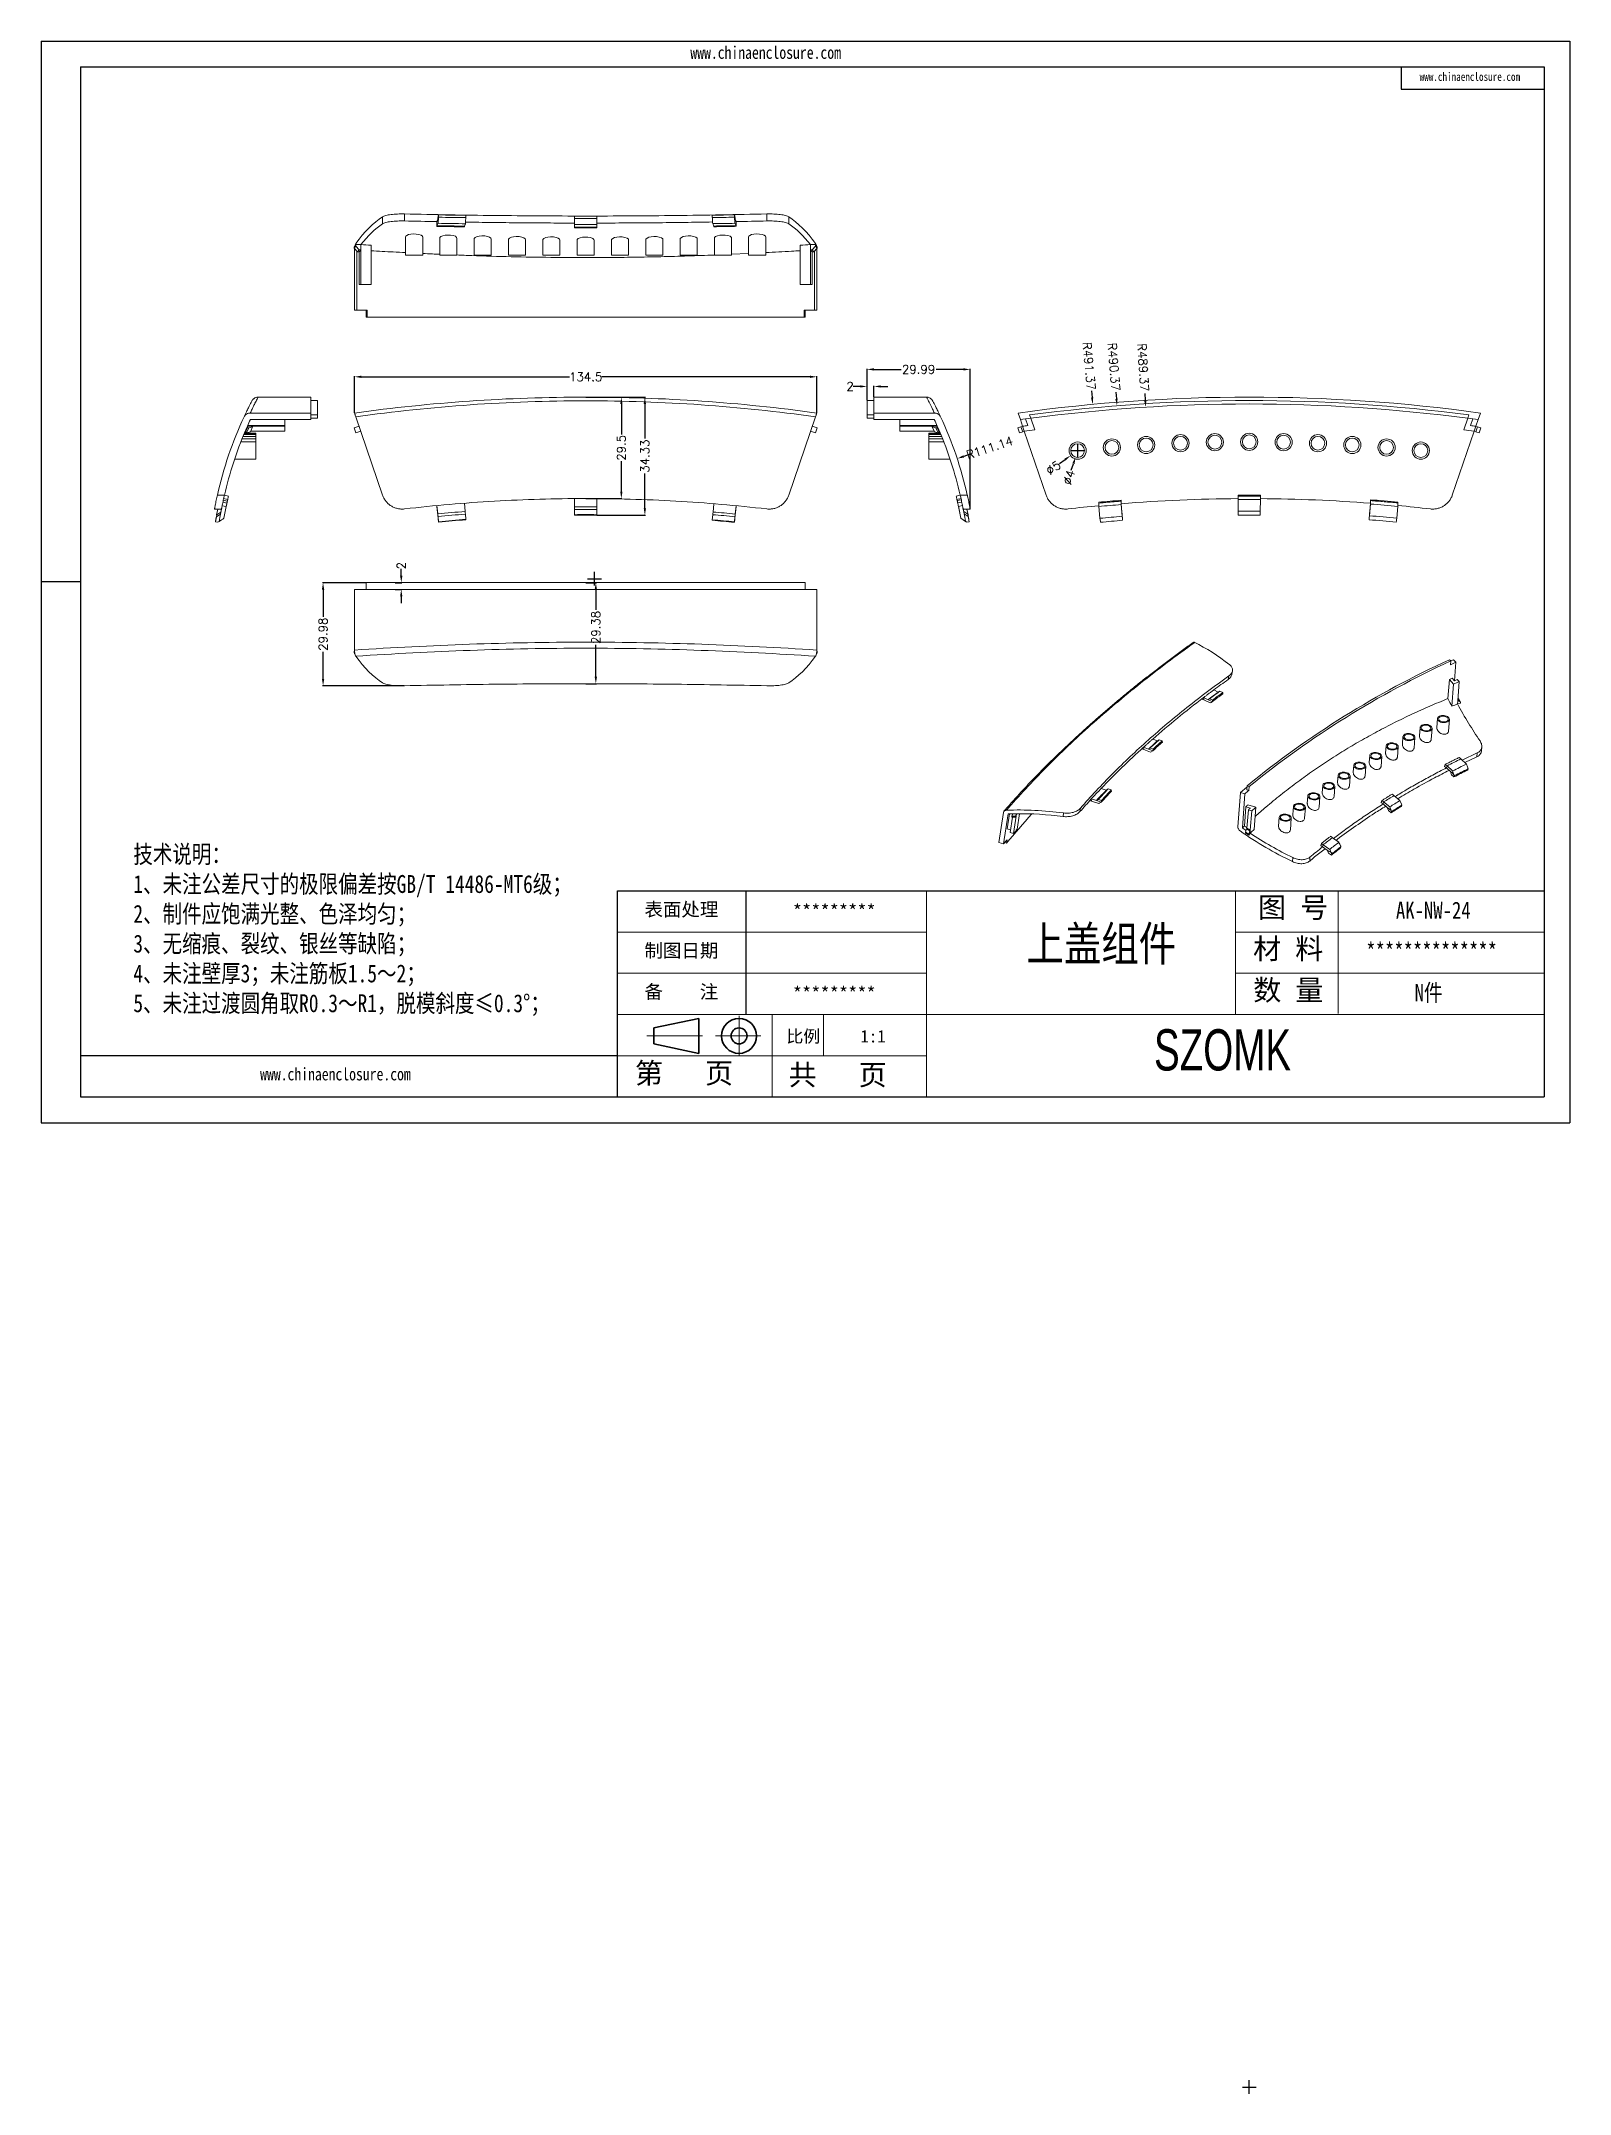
# Model space of a CAD drawing. Header units: inches. Extents: x 1230 to 3313, y 237 to 1043.
# Drawn here: x 2868 to 3313, y 237 to 834 of the extents above; entities that cross this region are included whole.
import ezdxf

# ---------------------------------------------------------------- set-up
doc = ezdxf.new("R2010")
doc.units = ezdxf.units.IN
doc.linetypes.add('CENTER2', pattern=[28.575, 19.05, -3.175, 3.175, -3.175])
doc.layers.add('文字', color=81, linetype='Continuous')
for name, color, linetype, lineweight in [('粗实线', 7, 'Continuous', 30), ('细实线', 3, 'Continuous', 9), ('细点划线', 2, 'CENTER2', 9)]:
    doc.layers.add(name, color=color, linetype=linetype, lineweight=lineweight)
doc.styles.get("Standard").update_dxf_attribs({"font": 'txt', "bigfont": 'gbcbig.shx'})
doc.styles.add('宋体', font='', dxfattribs={"width": 0.8, "height": 3.5})
doc.styles.add('长仿宋', font='', dxfattribs={"width": 0.7, "height": 4})
doc.styles.get('宋体').set_extended_font_data('SimSun')
doc.styles.get('长仿宋').set_extended_font_data('SimSun')
doc.dimstyles.new('2.5', dxfattribs={"dimtxt": 2.5, "dimasz": 2, "dimexe": 0.18, "dimexo": 0.0625, "dimgap": 0.09, "dimtad": 0, "dimzin": 12, "dimdsep": 46, "dimtxsty": 'Standard', "dimcen": 2, "dimclrd": 3, "dimclre": 3, "dimadec": 0, "dimazin": 0, "dimtfac": 1, "dimtofl": 0, "dimtmove": 0, "dimatfit": 3, "dimfxl": 1, "dimtolj": 1, "dimtzin": 0, "dimarcsym": 0})

msp = doc.modelspace()

# ---------------------------------------------------------------- texts
at = {"char_height": 3.93999, "width": 2239.2945, "attachment_point": 1}
for s, insert in [('{\\fSimHei|b0|i0|c134|p49;表面处理}', (3043.676, 583.031)), ('{\\fSimHei|b0|i0|c134|p49;*********}', (3086.829, 582.524)), ('{\\fSimHei|b0|i0|c134|p49;制图日期}', (3043.676, 571.05)), ('{\\fSimHei|b0|i0|c134|p49;备    注}', (3043.676, 559.07)), ('{\\fSimHei|b0|i0|c134|p49;*********}', (3086.829, 558.563))]:
    msp.add_mtext(s, dxfattribs=dict(at, insert=insert))
at = {"layer": '文字', "color": 0, "attachment_point": 1, "style": '宋体'}
for s, insert, char_height, width in [('www.chinaenclosure.com', (3057.021, 832.019), 3.66071, 64.31513), ('www.chinaenclosure.com', (3269.184, 824.395), 2.44047, 42.87676), ('{\\H1.111x;技术说明：\\P1、未注公差尺寸的极限偏差按GB/T 14486-MT6级；\\P2、制件应饱满光整、色泽均匀；\\P3、无缩痕、裂纹、银丝等缺陷；\\P4、未注壁厚3；未注筋板1.5～2；\\P5、未注过渡圆角取R0.3～R1，脱模斜度≤0.3%%D；}', (2894.989, 599.708), 4.67988, 170.45705), ('{\\H1.111x;AK-NW-24}', (3262.284, 583.301), 4.49269, 51.94051), ('上盖组件', (3154.798, 576.088), 9.9837, 127.63865), ('{\\H1.111x;**************}', (3253.642, 571.321), 4.49269, 51.94051), ('{\\H1.111x;N件}', (3267.718, 559.34), 4.49269, 51.94051), ('www.chinaenclosure.com', (2931.87, 535.003), 3.66071, 64.31513)]:
    msp.add_mtext(s, dxfattribs=dict(at, insert=insert, char_height=char_height, width=width))
at = {"layer": '粗实线', "insert": (3191.901, 546.2), "char_height": 11.9805, "width": 134.34945, "attachment_point": 1, "style": '长仿宋'}
msp.add_mtext('{\\fSTXinwei|b0|i0|c134|p2;SZOMK}', dxfattribs=at)
at = {"layer": '细实线', "color": 7, "attachment_point": 1}
for s, insert, char_height, width in [('{\\fSimSun|b0|i0|c134|p54;图 号}', (3222.157, 584.612), 5.99025, 29.95125), ('{\\fSimSun|b0|i0|c134|p54;材 料   }', (3220.737, 572.632), 5.99025, 29.95125), ('{\\fSimSun|b0|i0|c134|p54;数 量}', (3220.766, 560.592), 5.99025, 27.06471), ('{\\fSimSun|b0|i0|c134|p54;比例}', (3084.982, 545.952), 3.59415, 15.7772), ('{\\fSimSun|b0|i0|c134|p54;1:1}', (3106.51, 545.952), 3.59415, 15.7772), ('{\\fSimSun|b0|i0|c134|p54;第   页}', (3040.903, 536.45), 5.99025, 44.92687), ('{\\fSimSun|b0|i0|c134|p54; 共   页}', (3081.522, 535.941), 5.99025, 44.92687)]:
    msp.add_mtext(s, dxfattribs=dict(at, insert=insert, char_height=char_height, width=width))

# ---------------------------------------------------------------- blocks, each defined once
blk = doc.blocks.new('*D298')
at = {"color": 3, "lineweight": -2}
for p, q in [((2959.32, 725.44), (2959.32, 736.09)), ((2961.32, 735.91), (3021.9, 735.91)), ((3091.82, 735.91), (3031.24, 735.91)), ((3093.82, 725.44), (3093.82, 736.09))]:
    blk.add_line(p, q, dxfattribs=at)
at = {"color": 3}
for points in [[(2961.32, 736.24), (2961.32, 735.57), (2959.32, 735.91)], [(3091.82, 736.24), (3091.82, 735.57), (3093.82, 735.91)]]:
    blk.add_solid(points, dxfattribs=at)
at = {"layer": 'Defpoints', "color": 0}
for p in [(3093.82, 735.91), (2959.32, 725.38), (3093.82, 725.38)]:
    blk.add_point(p, dxfattribs=at)
at = {"color": 0, "insert": (3026.57, 735.91), "char_height": 2.5, "attachment_point": 5}
blk.add_mtext('\\A1;134.5', dxfattribs=at)
blk = doc.blocks.new('*D300')
at = {"color": 3, "lineweight": -2}
for p, q in [((3026.63, 730), (3037.13, 730)), ((3036.95, 728), (3036.95, 719.09)), ((3036.95, 702.5), (3036.95, 711.41)), ((3026.63, 700.5), (3037.13, 700.5))]:
    blk.add_line(p, q, dxfattribs=at)
at = {"color": 3}
for points in [[(3036.62, 728), (3037.29, 728), (3036.95, 730)], [(3036.62, 702.5), (3037.29, 702.5), (3036.95, 700.5)]]:
    blk.add_solid(points, dxfattribs=at)
at = {"layer": 'Defpoints', "color": 0}
for p in [(3026.57, 730), (3036.95, 730), (3026.57, 700.5)]:
    blk.add_point(p, dxfattribs=at)
at = {"color": 0, "insert": (3036.95, 715.25), "char_height": 2.5, "attachment_point": 5, "rotation": 90}
blk.add_mtext('\\A1;29.5', dxfattribs=at)
blk = doc.blocks.new('*D306')
at = {"color": 3, "lineweight": -2}
for p, q in [((3106.43, 733.1), (3104.43, 733.1)), ((3108.43, 729.07), (3108.43, 733.28)), ((3110.43, 730.07), (3110.43, 733.28)), ((3112.43, 733.1), (3114.43, 733.1))]:
    blk.add_line(p, q, dxfattribs=at)
at = {"color": 3}
for points in [[(3106.43, 733.44), (3106.43, 732.77), (3108.43, 733.1)], [(3112.43, 733.44), (3112.43, 732.77), (3110.43, 733.1)]]:
    blk.add_solid(points, dxfattribs=at)
at = {"layer": 'Defpoints', "color": 0}
for p in [(3108.43, 733.1), (3108.43, 729), (3110.43, 730)]:
    blk.add_point(p, dxfattribs=at)
at = {"color": 0, "insert": (3103.51, 733.1), "char_height": 2.5, "attachment_point": 5}
blk.add_mtext('\\A1;2', dxfattribs=at)
blk = doc.blocks.new('*D307')
at = {"color": 3, "lineweight": -2}
for p, q in [((3169.7, 712.45), (3169.7, 716.45)), ((3164.39, 710.7), (3166.02, 711.85)), ((3167.7, 714.45), (3171.7, 714.45))]:
    blk.add_line(p, q, dxfattribs=at)
at = {"color": 3}
blk.add_solid([(3165.83, 712.13), (3166.22, 711.58), (3167.66, 713.01)], dxfattribs=at)
at = {"layer": 'Defpoints', "color": 0}
for p in [(3167.66, 713.01), (3171.74, 715.9)]:
    blk.add_point(p, dxfattribs=at)
at = {"color": 0, "insert": (3162.62, 709.44), "char_height": 2.5, "attachment_point": 5, "rotation": 35.27401}
blk.add_mtext('\\A1;∅5', dxfattribs=at)
blk = doc.blocks.new('*D308')
at = {"color": 3, "lineweight": -2}
for p, q in [((3169.7, 712.45), (3169.7, 716.45)), ((3167.7, 714.45), (3171.7, 714.45)), ((3167.85, 708.75), (3168.46, 710.65))]:
    blk.add_line(p, q, dxfattribs=at)
at = {"color": 3}
blk.add_solid([(3168.15, 710.75), (3168.78, 710.55), (3169.08, 712.55)], dxfattribs=at)
at = {"layer": 'Defpoints', "color": 0}
for p in [(3170.32, 716.36), (3169.08, 712.55)]:
    blk.add_point(p, dxfattribs=at)
at = {"color": 0, "insert": (3167.17, 706.68), "char_height": 2.5, "attachment_point": 5, "rotation": 72.01499}
blk.add_mtext('\\A1;∅4', dxfattribs=at)
blk = doc.blocks.new('*D310')
at = {"color": 3, "lineweight": -2}
for p, q in [((2962.62, 676.05), (2950, 676.05)), ((2950.18, 674.05), (2950.18, 666.15)), ((2950.18, 648.07), (2950.18, 655.97)), ((2973.8, 646.07), (2950, 646.07))]:
    blk.add_line(p, q, dxfattribs=at)
at = {"color": 3}
for points in [[(2949.85, 674.05), (2950.52, 674.05), (2950.18, 676.05)], [(2949.85, 648.07), (2950.52, 648.07), (2950.18, 646.07)]]:
    blk.add_solid(points, dxfattribs=at)
at = {"layer": 'Defpoints', "color": 0}
for p in [(2950.18, 676.05), (2962.68, 676.05), (2973.86, 646.07)]:
    blk.add_point(p, dxfattribs=at)
at = {"color": 0, "insert": (2950.18, 661.06), "char_height": 2.5, "attachment_point": 5, "rotation": 90}
blk.add_mtext('\\A1;29.98', dxfattribs=at)
blk = doc.blocks.new('*D311')
at = {"color": 3, "lineweight": -2}
for p, q in [((3026.63, 676.05), (3029.71, 676.05)), ((3029.53, 674.05), (3029.53, 668.12)), ((3029.53, 648.68), (3029.53, 657.94)), ((3026.63, 646.68), (3029.71, 646.68))]:
    blk.add_line(p, q, dxfattribs=at)
at = {"color": 3}
for points in [[(3029.19, 674.05), (3029.86, 674.05), (3029.53, 676.05)], [(3029.19, 648.68), (3029.86, 648.68), (3029.53, 646.68)]]:
    blk.add_solid(points, dxfattribs=at)
at = {"layer": 'Defpoints', "color": 0}
for p in [(3026.57, 676.05), (3029.53, 676.05), (3026.57, 646.68)]:
    blk.add_point(p, dxfattribs=at)
at = {"color": 0, "insert": (3029.53, 663.03), "char_height": 2.5, "attachment_point": 5, "rotation": 90}
blk.add_mtext('\\A1;29.38', dxfattribs=at)
blk = doc.blocks.new('*D312')
at = {"color": 3, "lineweight": -2}
for p, q in [((2971.19, 676.05), (2973.11, 676.05)), ((2972.93, 678.05), (2972.93, 680.05)), ((2971.19, 674.05), (2973.11, 674.05)), ((2972.93, 672.05), (2972.93, 670.05))]:
    blk.add_line(p, q, dxfattribs=at)
at = {"color": 3}
for points in [[(2972.59, 678.05), (2973.26, 678.05), (2972.93, 676.05)], [(2972.59, 672.05), (2973.26, 672.05), (2972.93, 674.05)]]:
    blk.add_solid(points, dxfattribs=at)
at = {"layer": 'Defpoints', "color": 0}
for p in [(2971.12, 676.05), (2972.93, 676.05), (2971.12, 674.05)]:
    blk.add_point(p, dxfattribs=at)
at = {"color": 0, "insert": (2972.93, 680.98), "char_height": 2.5, "attachment_point": 5, "rotation": 90}
blk.add_mtext('\\A1;2', dxfattribs=at)
blk = doc.blocks.new('*D313')
at = {"color": 3, "lineweight": -2}
for p, q in [((3138.45, 713.39), (3136.55, 712.76)), ((3027.14, 677.19), (3031.14, 677.19)), ((3029.14, 675.19), (3029.14, 679.19))]:
    blk.add_line(p, q, dxfattribs=at)
at = {"color": 3}
blk.add_solid([(3136.44, 713.08), (3136.65, 712.45), (3134.65, 712.13)], dxfattribs=at)
at = {"layer": 'Defpoints', "color": 0}
for p in [(3134.65, 712.13), (3029.14, 677.19)]:
    blk.add_point(p, dxfattribs=at)
at = {"color": 0, "insert": (3144.07, 715.25), "char_height": 2.5, "attachment_point": 5, "rotation": 18.32331}
blk.add_mtext('\\A1;R111.14', dxfattribs=at)
blk = doc.blocks.new('*D314')
at = {"color": 3, "lineweight": -2}
for p, q in [((3173.71, 731.87), (3173.89, 729.88)), ((3219.61, 236.64), (3219.61, 240.64)), ((3217.61, 238.64), (3221.61, 238.64))]:
    blk.add_line(p, q, dxfattribs=at)
at = {"color": 3}
blk.add_solid([(3174.23, 729.91), (3173.56, 729.85), (3174.08, 727.89)], dxfattribs=at)
at = {"layer": 'Defpoints', "color": 0}
for p in [(3174.08, 727.89), (3219.61, 238.64)]:
    blk.add_point(p, dxfattribs=at)
at = {"color": 0, "insert": (3173.04, 739.02), "char_height": 2.5, "attachment_point": 5, "rotation": 275.3169}
blk.add_mtext('\\A1;R491.37', dxfattribs=at)
blk = doc.blocks.new('*D315')
at = {"color": 3, "lineweight": -2}
for p, q in [((3180.82, 731.48), (3180.98, 729.49)), ((3219.61, 236.64), (3219.61, 240.64)), ((3217.61, 238.64), (3221.61, 238.64))]:
    blk.add_line(p, q, dxfattribs=at)
at = {"color": 3}
blk.add_solid([(3181.31, 729.51), (3180.65, 729.46), (3181.14, 727.49)], dxfattribs=at)
at = {"layer": 'Defpoints', "color": 0}
for p in [(3181.14, 727.49), (3219.61, 238.64)]:
    blk.add_point(p, dxfattribs=at)
at = {"color": 0, "insert": (3180.25, 738.84), "char_height": 2.5, "attachment_point": 5, "rotation": 274.49984}
blk.add_mtext('\\A1;R490.37', dxfattribs=at)
blk = doc.blocks.new('*D316')
at = {"color": 3, "lineweight": -2}
for p, q in [((3189.25, 731.07), (3189.37, 729.07)), ((3219.61, 236.64), (3219.61, 240.64)), ((3217.61, 238.64), (3221.61, 238.64))]:
    blk.add_line(p, q, dxfattribs=at)
at = {"color": 3}
blk.add_solid([(3189.7, 729.09), (3189.04, 729.05), (3189.5, 727.08)], dxfattribs=at)
at = {"layer": 'Defpoints', "color": 0}
for p in [(3189.5, 727.08), (3219.61, 238.64)]:
    blk.add_point(p, dxfattribs=at)
at = {"color": 0, "insert": (3188.78, 738.65), "char_height": 2.5, "attachment_point": 5, "rotation": 273.52826}
blk.add_mtext('\\A1;R489.37', dxfattribs=at)
blk = doc.blocks.new('*D317')
at = {"color": 3, "lineweight": -2}
for p, q in [((3026.63, 730), (3043.98, 730)), ((3043.8, 728), (3043.8, 717.93)), ((3043.8, 697.67), (3043.8, 707.75)), ((3029.85, 695.67), (3043.98, 695.67))]:
    blk.add_line(p, q, dxfattribs=at)
at = {"color": 3}
for points in [[(3043.46, 728), (3044.13, 728), (3043.8, 730)], [(3043.46, 697.67), (3044.13, 697.67), (3043.8, 695.67)]]:
    blk.add_solid(points, dxfattribs=at)
at = {"layer": 'Defpoints', "color": 0}
for p in [(3026.57, 730), (3043.8, 730), (3029.78, 695.67)]:
    blk.add_point(p, dxfattribs=at)
at = {"color": 0, "insert": (3043.8, 712.84), "char_height": 2.5, "attachment_point": 5, "rotation": 90}
blk.add_mtext('\\A1;34.33', dxfattribs=at)
blk = doc.blocks.new('*D318')
at = {"color": 3, "lineweight": -2}
for p, q in [((3108.43, 729.07), (3108.43, 738.24)), ((3110.43, 738.06), (3118.34, 738.06)), ((3136.42, 738.06), (3128.52, 738.06)), ((3138.42, 697.51), (3138.42, 738.24))]:
    blk.add_line(p, q, dxfattribs=at)
at = {"color": 3}
for points in [[(3110.43, 738.4), (3110.43, 737.73), (3108.43, 738.06)], [(3136.42, 738.4), (3136.42, 737.73), (3138.42, 738.06)]]:
    blk.add_solid(points, dxfattribs=at)
at = {"layer": 'Defpoints', "color": 0}
for p in [(3138.42, 738.06), (3108.43, 729), (3138.42, 697.45)]:
    blk.add_point(p, dxfattribs=at)
at = {"color": 0, "insert": (3123.43, 738.06), "char_height": 2.5, "attachment_point": 5}
blk.add_mtext('\\A1;29.99', dxfattribs=at)

# ---------------------------------------------------------------- dimensions: what is measured, and where the dimension line sits
for center, mpoint, picture, middle in [((3219.611, 238.637), (3174.079, 727.891), '*D314', (3173.043, 739.016)), ((3219.611, 238.637), (3181.139, 727.493), '*D315', (3180.246, 738.84)), ((3219.611, 238.637), (3189.495, 727.077), '*D316', (3188.782, 738.645)), ((3029.141, 677.193), (3134.648, 712.133), '*D313', (3144.068, 715.253))]:
    dim = msp.add_radius_dim(center=center, mpoint=mpoint, dimstyle='2.5')
    dim.commit()
    dim.dimension.update_dxf_attribs({"geometry": picture, "text_midpoint": middle})
for base, p1, p2, picture, middle in [((3093.821, 735.908), (2959.321, 725.381), (3093.821, 725.381), '*D298', (3026.571, 735.908)), ((3108.434, 733.102), (3110.434, 730.005), (3108.434, 729.005), '*D306', (3103.51, 733.102))]:
    dim = msp.add_linear_dim(base=base, p1=p1, p2=p2, dimstyle='2.5')
    dim.commit()
    dim.dimension.update_dxf_attribs({"geometry": picture, "text_midpoint": middle, "dimtype": 160})
dim = msp.add_linear_dim(base=(3138.4189, 738.0624), p1=(3108.4337, 729.0049), p2=(3138.4189, 697.4479), dimstyle='2.5')
dim.commit()
dim.dimension.update_dxf_attribs({"geometry": '*D318', "text_midpoint": (3123.4263, 738.0624)})
for base, p1, p2, picture, middle in [((3036.954, 730.005), (3026.571, 700.505), (3026.571, 730.005), '*D300', (3036.954, 715.255)), ((3043.798, 730.005), (3029.785, 695.673), (3026.571, 730.005), '*D317', (3043.798, 712.839)), ((2950.184, 676.052), (2973.859, 646.071), (2962.682, 676.052), '*D310', (2950.184, 661.062))]:
    dim = msp.add_linear_dim(base=base, p1=p1, p2=p2, angle=90, dimstyle='2.5')
    dim.commit()
    dim.dimension.update_dxf_attribs({"geometry": picture, "text_midpoint": middle})
for p1, p2, picture, middle in [((3171.739, 715.896), (3167.657, 713.009), '*D307', (3162.617, 709.444)), ((3170.316, 716.355), (3169.081, 712.55), '*D308', (3167.174, 706.679))]:
    dim = msp.add_diameter_dim_2p(p1=p1, p2=p2, dimstyle='2.5')
    dim.commit()
    dim.dimension.update_dxf_attribs({"geometry": picture, "text_midpoint": middle})
for base, p1, p2, picture, middle in [((2972.928, 676.052), (2971.124, 674.052), (2971.124, 676.052), '*D312', (2972.928, 680.975)), ((3029.527, 676.052), (3026.571, 646.675), (3026.571, 676.052), '*D311', (3029.527, 663.027))]:
    dim = msp.add_linear_dim(base=base, p1=p1, p2=p2, angle=90, dimstyle='2.5')
    dim.commit()
    dim.dimension.update_dxf_attribs({"geometry": picture, "text_midpoint": middle, "dimtype": 160})

# ---------------------------------------------------------------- linework, layer by layer
for p, q in [((2868.135, 833.529), (3312.911, 833.529)), ((2868.135, 833.529), (2868.135, 519.041)), ((3312.911, 833.529), (3312.911, 519.041)), ((2879.644, 826.041), (3305.424, 826.041)), ((2879.644, 826.041), (2879.644, 526.528)), ((3263.825, 826.041), (3263.825, 819.541)), ((3305.424, 826.041), (3305.424, 526.528)), ((3263.825, 819.541), (3305.424, 819.541)), ((2879.644, 676.285), (2868.135, 676.285)), ((2868.135, 664.637), (2868.135, 519.041)), ((3035.862, 526.528), (3035.862, 586.431)), ((3035.862, 586.431), (3305.424, 586.431)), ((3073.301, 550.489), (3073.301, 586.431)), ((3035.862, 538.509), (2879.644, 538.509)), ((2879.644, 526.528), (3305.424, 526.528)), ((2868.135, 519.041), (3312.911, 519.041)), ((2868.135, 519.041), (3074.05, 519.041))]:
    msp.add_line(p, q)
at = {"color": 7, "linetype": 'Continuous', "lineweight": 15}
for p, q in [((2967.498, 782.434), (2967.498, 780.383)), ((2973.859, 783.257), (2973.859, 781.222)), ((2983.649, 782.685), (2983.794, 782.981)), ((2983.652, 781.704), (2983.769, 781.942)), ((2983.797, 782.295), (2983.794, 782.981)), ((2991.709, 782.189), (2991.707, 782.875)), ((3023.345, 782.325), (3023.339, 781.135)), ((3023.345, 782.325), (3023.356, 782.653)), ((3023.355, 781.612), (3023.357, 781.969)), ((3023.357, 781.969), (3023.356, 782.653)), ((3029.796, 782.325), (3029.785, 782.653)), ((3029.785, 781.969), (3029.785, 782.653)), ((3029.785, 781.969), (3029.787, 781.612)), ((3029.803, 781.135), (3029.796, 782.325)), ((3063.41, 782.214), (3063.413, 782.9)), ((3069.839, 782.302), (3069.842, 782.989)), ((3069.989, 782.692), (3069.842, 782.989)), ((3069.986, 781.712), (3069.867, 781.95)), ((3079.282, 783.257), (3079.282, 781.222)), ((3085.643, 782.434), (3085.643, 780.383)), ((2974.158, 776.568), (2974.158, 771.276)), ((2979.158, 771.276), (2979.158, 776.566)), ((2983.321, 781.03), (2983.557, 781.51)), ((2983.321, 781.03), (2983.321, 779.853)), ((2983.321, 779.853), (2983.651, 780.532)), ((2983.321, 779.853), (2983.321, 779.651)), ((2983.652, 781.704), (2983.557, 781.51)), ((2984.115, 776.23), (2984.115, 771.276)), ((2989.115, 771.276), (2989.115, 776.228)), ((2991.321, 779.717), (2991.59, 780.419)), ((2991.321, 779.508), (2991.321, 779.717)), ((2994.09, 775.96), (2994.09, 771.276)), ((3023.321, 780.609), (3023.339, 781.135)), ((3023.321, 780.609), (3023.321, 779.437)), ((3023.321, 779.437), (3023.346, 780.184)), ((3023.321, 779.437), (3023.321, 779.216)), ((3023.346, 781.349), (3023.339, 781.135)), ((3023.346, 780.184), (3023.355, 781.612)), ((3023.346, 781.349), (3023.355, 781.612)), ((3029.796, 781.349), (3029.787, 781.612)), ((3029.787, 781.612), (3029.796, 780.184)), ((3029.796, 781.349), (3029.803, 781.135)), ((3029.821, 779.437), (3029.796, 780.184)), ((3029.821, 780.609), (3029.803, 781.135)), ((3029.821, 780.609), (3029.821, 779.437)), ((3029.821, 779.216), (3029.821, 779.437)), ((3054.052, 775.96), (3054.052, 771.276)), ((3063.821, 779.748), (3063.536, 780.445)), ((3063.821, 779.748), (3063.821, 779.541)), ((3064.026, 776.23), (3064.026, 771.276)), ((3069.026, 771.276), (3069.026, 776.228)), ((3069.986, 781.712), (3070.082, 781.518)), ((3070.321, 779.862), (3069.987, 780.54)), ((3070.321, 781.039), (3070.082, 781.518)), ((3070.321, 781.039), (3070.321, 779.862)), ((3070.321, 779.66), (3070.321, 779.862)), ((3073.984, 776.568), (3073.984, 771.276)), ((3078.984, 771.276), (3078.984, 776.566)), ((2959.222, 773.298), (2959.718, 773.928)), ((2959.222, 773.298), (2959.222, 773.716)), ((2960.168, 772.216), (2959.222, 773.298)), ((2959.321, 772.861), (2959.321, 755.276)), ((2959.718, 774.346), (2959.718, 773.928)), ((2959.718, 774.346), (2961.137, 774.346)), ((2959.718, 773.928), (2960.664, 772.846)), ((2959.981, 755.276), (2959.981, 772.43)), ((2960.664, 772.846), (2960.168, 772.216)), ((2960.168, 772.216), (2960.641, 772.216)), ((2961.137, 772.846), (2960.641, 772.216)), ((2960.641, 772.216), (2960.641, 762.776)), ((2960.664, 772.846), (2961.137, 772.846)), ((2961.137, 774.346), (2961.137, 772.846)), ((2961.137, 772.846), (2961.137, 762.776)), ((2964.17, 774.173), (2964.17, 762.776)), ((2979.158, 771.276), (2974.158, 771.276)), ((2989.115, 771.276), (2984.115, 771.276)), ((2999.09, 771.276), (2994.09, 771.276)), ((2999.09, 771.276), (2999.09, 775.958)), ((3004.076, 775.764), (3004.076, 771.276)), ((3009.076, 771.276), (3004.076, 771.276)), ((3009.076, 771.276), (3009.076, 775.762)), ((3014.071, 775.645), (3014.071, 771.276)), ((3019.071, 771.276), (3014.071, 771.276)), ((3019.071, 771.276), (3019.071, 775.643)), ((3024.071, 775.605), (3024.071, 771.276)), ((3029.071, 771.276), (3024.071, 771.276)), ((3029.071, 771.276), (3029.071, 775.603)), ((3034.07, 775.645), (3034.07, 771.276)), ((3039.07, 771.276), (3034.07, 771.276)), ((3039.07, 771.276), (3039.07, 775.643)), ((3044.065, 775.764), (3044.065, 771.276)), ((3049.065, 771.276), (3044.065, 771.276)), ((3049.065, 771.276), (3049.065, 775.762)), ((3059.052, 771.276), (3054.052, 771.276)), ((3059.052, 771.276), (3059.052, 775.958)), ((3069.026, 771.276), (3064.026, 771.276)), ((3069.026, 771.54), (3073.984, 771.756)), ((3078.984, 771.276), (3073.984, 771.276)), ((3088.972, 774.173), (3088.972, 762.776)), ((3092.005, 774.346), (3092.005, 772.846)), ((3093.424, 774.346), (3092.005, 774.346)), ((3092.478, 772.846), (3092.005, 772.846)), ((3092.005, 772.846), (3092.5, 772.216)), ((3092.005, 772.846), (3092.005, 762.776)), ((3092.478, 772.846), (3093.424, 773.928)), ((3092.973, 772.216), (3092.478, 772.846)), ((3092.973, 772.216), (3092.5, 772.216)), ((3092.5, 772.216), (3092.5, 762.776)), ((3093.919, 773.298), (3092.973, 772.216)), ((3093.16, 772.43), (3093.16, 755.276)), ((3093.424, 774.346), (3093.424, 773.928)), ((3093.424, 773.928), (3093.919, 773.298)), ((3093.821, 772.861), (3093.804, 773.166)), ((3093.821, 772.861), (3093.821, 755.276)), ((3093.919, 773.298), (3093.919, 773.716)), ((2960.641, 762.776), (2961.137, 762.776)), ((2961.137, 762.776), (2964.17, 762.776)), ((3092.005, 762.776), (3088.972, 762.776)), ((3092.5, 762.776), (3092.005, 762.776)), ((2959.981, 755.276), (2959.321, 755.276)), ((2959.981, 755.276), (2963.013, 755.276)), ((2962.682, 755.276), (2962.682, 753.276)), ((2963.013, 753.276), (2962.682, 753.276)), ((2963.013, 755.276), (2963.013, 753.276)), ((3090.129, 753.276), (2963.013, 753.276)), ((3093.16, 755.276), (3090.129, 755.276)), ((3090.129, 755.276), (3090.129, 753.276)), ((3090.129, 753.276), (3090.459, 753.276)), ((3090.459, 755.276), (3090.459, 753.276)), ((3093.821, 755.276), (3093.16, 755.276)), ((2946.596, 730.005), (2931.295, 730.005)), ((2946.596, 730.005), (2946.596, 725.381)), ((2948.596, 729.005), (2946.596, 729.005)), ((2948.596, 729.005), (2948.596, 724.825)), ((3110.434, 729.005), (3108.434, 729.005)), ((3108.434, 724.825), (3108.434, 729.005)), ((3125.734, 730.005), (3110.434, 730.005)), ((3110.434, 725.381), (3110.434, 730.005)), ((2929.01, 725.381), (2946.596, 725.381)), ((2929.035, 723.453), (2946.596, 723.453)), ((2939.096, 723.453), (2939.096, 721.729)), ((2946.596, 725.381), (2946.596, 723.453)), ((2946.596, 724.825), (2948.596, 724.825)), ((2946.596, 723.86), (2948.596, 723.86)), ((2948.596, 723.86), (2948.596, 724.825)), ((2959.704, 724.262), (2967.498, 701.504)), ((3085.643, 701.504), (3093.438, 724.262)), ((3110.434, 724.825), (3108.434, 724.825)), ((3108.434, 723.86), (3108.434, 724.825)), ((3110.434, 723.86), (3108.434, 723.86)), ((3110.434, 723.453), (3110.434, 725.381)), ((3128.019, 725.381), (3110.434, 725.381)), ((3110.434, 723.453), (3127.994, 723.453)), ((3117.934, 723.453), (3117.934, 721.729)), ((3152.361, 725.381), (3153.021, 723.453)), ((3153.682, 721.525), (3153.021, 723.453)), ((3154.536, 723.659), (3155.197, 721.729)), ((3156.053, 723.86), (3155.723, 724.825)), ((3157.21, 720.481), (3156.053, 723.86)), ((3282.012, 720.481), (3283.169, 723.86)), ((3283.169, 723.86), (3283.5, 724.825)), ((3284.686, 723.659), (3284.025, 721.729)), ((3286.201, 723.453), (3285.541, 721.525)), ((3286.201, 723.453), (3286.861, 725.381)), ((2930.596, 716.953), (2926.246, 716.953)), ((2930.596, 717.871), (2926.61, 717.871)), ((2930.596, 718.586), (2926.9, 718.586)), ((2930.596, 719.096), (2927.111, 719.096)), ((2930.596, 719.403), (2927.239, 719.403)), ((2930.596, 719.505), (2927.282, 719.505)), ((2927.525, 719.593), (2927.525, 720.079)), ((2927.525, 719.593), (2927.944, 719.593)), ((2927.944, 719.593), (2928.574, 721.039)), ((2929.025, 719.917), (2927.944, 719.593)), ((2928.156, 721.039), (2928.156, 721.525)), ((2928.156, 721.525), (2929.656, 721.525)), ((2928.574, 721.039), (2928.156, 721.039)), ((2928.247, 721.729), (2939.096, 721.729)), ((2928.574, 721.039), (2929.656, 721.363)), ((2929.656, 721.363), (2929.025, 719.917)), ((2929.096, 720.079), (2939.096, 720.079)), ((2929.656, 721.363), (2929.656, 721.525)), ((2929.656, 721.525), (2939.096, 721.525)), ((2930.596, 719.505), (2930.596, 719.403)), ((2930.596, 719.403), (2930.596, 719.096)), ((2930.596, 719.096), (2930.596, 718.586)), ((2930.596, 718.586), (2930.596, 717.871)), ((2930.596, 717.871), (2930.596, 716.953)), ((2930.596, 716.953), (2930.596, 711.953)), ((2939.096, 721.729), (2939.096, 721.525)), ((2939.096, 721.525), (2939.096, 720.079)), ((2959.222, 721.039), (2960.641, 721.525)), ((2959.222, 721.039), (2959.718, 719.593)), ((2959.718, 719.593), (2961.137, 720.079)), ((3093.424, 719.593), (3092.005, 720.079)), ((3093.919, 721.039), (3092.5, 721.525)), ((3093.919, 721.039), (3093.424, 719.593)), ((3128.783, 721.729), (3117.934, 721.729)), ((3117.934, 721.729), (3117.934, 721.525)), ((3127.374, 721.525), (3117.934, 721.525)), ((3117.934, 721.525), (3117.934, 720.079)), ((3127.934, 720.079), (3117.934, 720.079)), ((3129.747, 719.505), (3126.434, 719.505)), ((3126.434, 719.403), (3126.434, 719.505)), ((3129.79, 719.403), (3126.434, 719.403)), ((3126.434, 719.096), (3126.434, 719.403)), ((3129.918, 719.096), (3126.434, 719.096)), ((3126.434, 718.586), (3126.434, 719.096)), ((3130.129, 718.586), (3126.434, 718.586)), ((3126.434, 717.871), (3126.434, 718.586)), ((3130.419, 717.871), (3126.434, 717.871)), ((3126.434, 716.953), (3126.434, 717.871)), ((3130.783, 716.953), (3126.434, 716.953)), ((3126.434, 714.453), (3126.434, 716.953)), ((3128.874, 721.525), (3127.374, 721.525)), ((3127.374, 721.363), (3127.374, 721.525)), ((3128.004, 719.917), (3127.374, 721.363)), ((3127.374, 721.363), (3128.455, 721.039)), ((3129.086, 719.593), (3128.004, 719.917)), ((3128.455, 721.039), (3129.086, 719.593)), ((3128.455, 721.039), (3128.874, 721.039)), ((3128.874, 721.039), (3128.874, 721.525)), ((3129.504, 719.593), (3129.086, 719.593)), ((3129.504, 719.593), (3129.504, 720.079)), ((3152.263, 721.039), (3153.209, 721.363)), ((3152.758, 719.593), (3152.263, 721.039)), ((3153.704, 719.917), (3152.758, 719.593)), ((3153.209, 721.363), (3153.682, 721.525)), ((3153.209, 721.363), (3153.704, 719.917)), ((3153.682, 721.525), (3154.177, 720.079)), ((3153.704, 719.917), (3154.177, 720.079)), ((3160.538, 701.504), (3154.177, 720.079)), ((3285.045, 720.079), (3278.684, 701.504)), ((3285.541, 721.525), (3285.045, 720.079)), ((3285.518, 719.917), (3285.045, 720.079)), ((3285.518, 719.917), (3286.014, 721.363)), ((3286.464, 719.593), (3285.518, 719.917)), ((3286.014, 721.363), (3285.541, 721.525)), ((3286.014, 721.363), (3286.96, 721.039)), ((3286.96, 721.039), (3286.464, 719.593)), ((2924.437, 711.953), (2930.596, 711.953)), ((3126.434, 711.953), (3126.434, 714.453)), ((3126.434, 711.953), (3132.592, 711.953)), ((2919.438, 701.504), (2921.488, 701.504)), ((2920.832, 698.428), (2922.009, 698.195)), ((2921.036, 699.433), (2922.211, 699.188)), ((2921.157, 700.004), (2922.33, 699.753)), ((2921.263, 700.493), (2922.435, 700.237)), ((2921.486, 701.493), (2922.656, 701.226)), ((2922.659, 701.238), (2921.489, 701.505)), ((2922.035, 698.324), (2922.155, 698.916)), ((2922.435, 700.237), (2922.329, 699.753)), ((2983.321, 698.475), (2983.321, 698.241)), ((2983.321, 698.475), (2983.557, 696.063)), ((2991.321, 699.158), (2991.513, 696.747)), ((3023.321, 700.493), (3023.321, 700.237)), ((3023.321, 700.493), (3023.339, 698.086)), ((3023.321, 700.237), (3023.346, 696.818)), ((3029.821, 700.237), (3029.796, 696.818)), ((3029.821, 700.493), (3029.803, 698.086)), ((3029.821, 700.493), (3029.821, 700.237)), ((3063.821, 699), (3063.618, 696.589)), ((3070.321, 698.428), (3070.082, 696.016)), ((3070.321, 698.428), (3070.321, 698.195)), ((3135.541, 701.505), (3134.371, 701.238)), ((3135.543, 701.493), (3134.373, 701.226)), ((3135.767, 700.493), (3134.594, 700.237)), ((3134.594, 700.237), (3134.666, 699.908)), ((3135.839, 700.161), (3134.666, 699.908)), ((3135.983, 699.48), (3134.809, 699.235)), ((3134.906, 698.761), (3134.963, 698.478)), ((3136.188, 698.475), (3135.011, 698.241)), ((3137.592, 701.504), (3135.541, 701.504)), ((3175.861, 699.433), (3175.861, 699.188)), ((3175.861, 699.188), (3175.861, 698.195)), ((3182.361, 700.004), (3182.361, 699.753)), ((3182.361, 698.761), (3182.361, 699.753)), ((3182.361, 699), (3182.564, 696.589)), ((3182.361, 698.761), (3182.646, 695.343)), ((3216.361, 701.493), (3216.361, 701.226)), ((3216.361, 701.226), (3216.361, 700.237)), ((3216.361, 700.237), (3216.386, 696.818)), ((3222.861, 700.237), (3222.836, 696.818)), ((3222.861, 701.493), (3222.861, 701.226)), ((3222.861, 700.237), (3222.861, 701.226)), ((3254.861, 698.916), (3254.591, 695.498)), ((3254.861, 699.158), (3254.669, 696.747)), ((3254.861, 700.161), (3254.861, 699.908)), ((3254.861, 699.908), (3254.861, 698.916)), ((3262.861, 699.48), (3262.861, 699.235)), ((3262.861, 698.241), (3262.861, 699.235)), ((2918.611, 697.463), (2918.615, 697.487)), ((2918.611, 697.448), (2918.616, 697.448)), ((2918.616, 697.448), (2920.651, 697.448)), ((2919.179, 695.234), (2918.883, 693.741)), ((2919.57, 693.605), (2918.883, 693.741)), ((2918.89, 693.788), (2918.909, 693.91)), ((2919.277, 695.812), (2918.972, 694.317)), ((2918.973, 694.325), (2918.997, 694.476)), ((2919.271, 695.811), (2918.997, 694.476)), ((2919.546, 697.322), (2919.218, 695.822)), ((2919.548, 697.334), (2919.22, 695.834)), ((2919.742, 697.448), (2919.546, 697.322)), ((2919.726, 697.448), (2919.548, 697.334)), ((2920.16, 695.039), (2919.922, 693.84)), ((2920.16, 695.039), (2920.354, 696.016)), ((2920.638, 697.448), (2920.354, 696.016)), ((2920.637, 697.477), (2920.456, 696.589)), ((2922.009, 698.195), (2921.331, 694.777)), ((2922.002, 698.158), (2922.037, 698.333)), ((2983.321, 698.241), (2983.651, 694.824)), ((2983.652, 695.087), (2983.557, 696.063)), ((2983.649, 695.281), (2983.794, 693.788)), ((2983.652, 695.087), (2983.769, 693.887)), ((2983.797, 693.652), (2983.794, 693.788)), ((2991.589, 695.971), (2991.707, 694.476)), ((2991.709, 694.335), (2991.707, 694.476)), ((3023.346, 697.109), (3023.339, 698.086)), ((3023.345, 697.322), (3023.339, 698.086)), ((3023.345, 697.322), (3023.356, 695.822)), ((3023.346, 697.109), (3023.355, 695.902)), ((3023.346, 696.818), (3023.355, 695.902)), ((3023.355, 695.902), (3023.357, 695.673)), ((3023.357, 695.673), (3023.356, 695.822)), ((3029.796, 697.322), (3029.785, 695.822)), ((3029.785, 695.673), (3029.787, 695.902)), ((3029.785, 695.673), (3029.785, 695.822)), ((3029.796, 697.109), (3029.787, 695.902)), ((3029.787, 695.902), (3029.796, 696.818)), ((3029.803, 698.086), (3029.796, 697.322)), ((3029.796, 697.109), (3029.803, 698.086)), ((3063.41, 694.178), (3063.413, 694.317)), ((3063.538, 695.812), (3063.413, 694.317)), ((3069.839, 693.605), (3069.842, 693.741)), ((3069.989, 695.234), (3069.842, 693.741)), ((3069.986, 695.039), (3069.867, 693.84)), ((3069.986, 695.039), (3070.082, 696.016)), ((3070.321, 698.195), (3069.987, 694.777)), ((3135.005, 698.27), (3135.191, 697.335)), ((3135.011, 698.241), (3135.69, 694.824)), ((3135.191, 697.335), (3135.698, 694.777)), ((3136.384, 697.448), (3138.419, 697.448)), ((3136.392, 697.448), (3136.667, 696.063)), ((3136.401, 697.448), (3136.545, 696.747)), ((3136.862, 695.087), (3136.667, 696.063)), ((3136.862, 695.087), (3137.1, 693.887)), ((3137.483, 697.322), (3137.288, 697.448)), ((3137.481, 697.334), (3137.303, 697.448)), ((3137.453, 693.652), (3138.139, 693.788)), ((3137.46, 693.605), (3138.146, 693.741)), ((3137.809, 695.834), (3137.481, 697.334)), ((3137.483, 697.322), (3137.811, 695.822)), ((3137.725, 695.971), (3138.033, 694.476)), ((3137.842, 695.281), (3138.139, 693.788)), ((3138.414, 697.487), (3138.413, 697.493)), ((3175.861, 698.195), (3176.195, 694.777)), ((3182.647, 695.612), (3182.564, 696.589)), ((3182.644, 695.812), (3182.769, 694.317)), ((3182.647, 695.612), (3182.748, 694.411)), ((3182.771, 694.178), (3182.769, 694.317)), ((3216.395, 695.902), (3216.386, 696.818)), ((3216.397, 695.673), (3216.395, 695.902)), ((3222.827, 695.902), (3222.825, 695.673)), ((3222.836, 696.818), (3222.827, 695.902)), ((3254.473, 694.335), (3254.475, 694.476)), ((3254.593, 695.971), (3254.475, 694.476)), ((3254.591, 695.77), (3254.495, 694.568)), ((3254.591, 695.77), (3254.669, 696.747)), ((3262.861, 698.241), (3262.531, 694.824)), ((2962.682, 674.052), (2962.682, 676.052)), ((2962.682, 676.052), (3090.459, 676.052)), ((3090.459, 674.052), (3090.459, 676.052)), ((2959.321, 656.467), (2959.321, 674.052)), ((2959.321, 674.052), (3093.821, 674.052)), ((3093.821, 656.467), (3093.821, 674.052)), ((2959.331, 656.155), (2959.222, 656.03)), ((2959.222, 656.03), (2959.222, 655.612)), ((2959.222, 655.612), (2959.387, 655.612)), ((3093.919, 655.612), (3093.748, 655.612)), ((3093.919, 656.03), (3093.804, 656.162)), ((3093.919, 656.03), (3093.919, 655.612)), ((3278.225, 653.278), (3277.871, 653.661)), ((3278.141, 652.149), (3278.225, 653.278)), ((3279.044, 653.662), (3278.222, 653.282)), ((3279.752, 652.898), (3279.044, 653.662)), ((3279.752, 652.898), (3279.348, 647.532)), ((3209.296, 644.867), (3210.592, 644.221)), ((3213.657, 648.928), (3213.506, 647.915)), ((3214.573, 649.44), (3214.724, 650.455)), ((3277.403, 642.342), (3277.822, 647.914)), ((3279.062, 646.575), (3277.822, 647.914)), ((3278.579, 640.14), (3279.062, 646.575)), ((3278.627, 648.29), (3279.335, 647.525)), ((3280.141, 647.9), (3280.672, 647.327)), ((3280.245, 641.641), (3280.672, 647.327)), ((3206.305, 642.629), (3206.353, 641.965)), ((3206.305, 642.629), (3207.616, 642.003)), ((3206.353, 641.965), (3208.213, 641.078)), ((3208.147, 641.749), (3207.616, 642.003)), ((3208.109, 642.304), (3208.922, 641.916)), ((3208.147, 641.749), (3208.801, 641.437)), ((3208.949, 641.527), (3208.922, 641.916)), ((3211.081, 644.513), (3211.884, 644.114)), ((3211.908, 643.726), (3211.884, 644.114)), ((3280.181, 640.794), (3280.245, 641.641)), ((3281.09, 641.057), (3280.181, 640.794)), ((3280.548, 641.728), (3280.245, 641.641)), ((3280.548, 641.728), (3280.287, 642.208)), ((3280.306, 642.454), (3280.604, 642.222)), ((3281.108, 641.293), (3280.548, 641.728)), ((3280.604, 642.222), (3281.108, 641.293)), ((3281.09, 641.057), (3281.108, 641.293)), ((3269.291, 633.939), (3269.112, 631.56)), ((3272.541, 630.482), (3272.781, 633.677)), ((3274.364, 636.525), (3274.17, 633.944)), ((3277.6, 632.889), (3277.854, 636.263)), ((3188.869, 628.197), (3188.927, 627.529)), ((3188.869, 628.197), (3190.271, 627.67)), ((3188.927, 627.529), (3190.918, 626.78)), ((3190.792, 628.013), (3190.271, 627.67)), ((3190.84, 627.456), (3190.271, 627.67)), ((3190.792, 628.013), (3191.666, 627.684)), ((3190.84, 627.456), (3191.543, 627.191)), ((3190.918, 626.78), (3191.543, 627.191)), ((3191.529, 630.568), (3192.917, 630.027)), ((3191.543, 627.191), (3191.699, 627.294)), ((3191.699, 627.294), (3191.666, 627.684)), ((3192.917, 630.027), (3193.432, 630.365)), ((3193.432, 630.365), (3194.296, 630.028)), ((3194.33, 629.638), (3194.296, 630.028)), ((3259.445, 628.571), (3259.287, 626.475)), ((3262.713, 625.362), (3262.935, 628.309)), ((3264.317, 631.287), (3264.151, 629.069)), ((3267.578, 627.974), (3267.807, 631.025)), ((3287.183, 627.177), (3287.269, 628.329)), ((3250.012, 622.951), (3249.861, 620.945)), ((3253.287, 619.827), (3253.502, 622.688)), ((3254.676, 625.792), (3254.523, 623.762)), ((3257.949, 622.647), (3258.166, 625.53)), ((3276.453, 622.615), (3276.635, 623.203)), ((3276.97, 622.198), (3277.147, 622.789)), ((3276.97, 622.198), (3278.127, 621.145)), ((3277.147, 622.789), (3278.788, 621.297)), ((3278.595, 620.718), (3278.127, 621.145)), ((3281.184, 624.809), (3282.797, 623.312)), ((3285.884, 626.529), (3281.55, 624.47)), ((3285.798, 625.38), (3282.349, 623.728)), ((3283.27, 621.926), (3283.171, 621.58)), ((3285.798, 625.38), (3285.884, 626.529)), ((3176.549, 616.228), (3178.022, 615.748)), ((3178.577, 616.106), (3179.49, 615.808)), ((3179.519, 615.421), (3179.49, 615.808)), ((3216.287, 605.105), (3217.034, 615.034)), ((3218.935, 616.623), (3217.034, 615.034)), ((3217.034, 615.034), (3218.35, 614.65)), ((3218.875, 615.834), (3218.96, 616.963)), ((3219.535, 615.642), (3218.875, 615.834)), ((3219.619, 616.771), (3218.96, 616.963)), ((3219.535, 615.642), (3219.619, 616.771)), ((3241.008, 617.087), (3240.85, 614.986)), ((3244.277, 613.878), (3244.498, 616.824)), ((3245.456, 620.049), (3245.303, 618.019)), ((3248.729, 616.903), (3248.946, 619.786)), ((3278.449, 620.225), (3279.166, 619.573)), ((3278.595, 620.718), (3279.171, 620.193)), ((3279.268, 619.917), (3279.166, 619.573)), ((3148.093, 609.23), (3146.789, 600.477)), ((3149.861, 608.835), (3149.205, 604.434)), ((3150.561, 608.184), (3150.868, 608.862)), ((3151.625, 608.201), (3151.932, 608.879)), ((3151.932, 608.879), (3151.821, 608.132)), ((3152.763, 608.883), (3152.088, 604.358)), ((3165.594, 609.084), (3165.442, 608.063)), ((3170.52, 610.485), (3170.369, 609.473)), ((3173.67, 613.154), (3173.714, 612.491)), ((3173.67, 613.154), (3175.16, 612.681)), ((3173.714, 612.491), (3175.824, 611.82)), ((3175.763, 612.49), (3175.16, 612.681)), ((3175.725, 613.041), (3176.647, 612.748)), ((3175.763, 612.49), (3176.505, 612.255)), ((3176.674, 612.363), (3176.647, 612.748)), ((3217.605, 604.735), (3218.35, 614.65)), ((3218.199, 605.286), (3218.622, 610.912)), ((3218.622, 610.912), (3219.94, 610.527)), ((3218.948, 604.7), (3219.349, 610.03)), ((3221.523, 610.733), (3219.216, 611.407)), ((3219.349, 610.03), (3220.336, 609.742)), ((3219.909, 604.056), (3220.336, 609.742)), ((3221.04, 604.298), (3221.523, 610.733)), ((3232.449, 610.989), (3232.27, 608.61)), ((3235.699, 607.532), (3235.939, 610.727)), ((3236.672, 614.066), (3236.505, 611.848)), ((3239.933, 610.753), (3240.162, 613.804)), ((3258.016, 612.122), (3258.206, 612.703)), ((3258.531, 611.698), (3258.715, 612.284)), ((3258.531, 611.698), (3259.781, 610.689)), ((3258.715, 612.284), (3260.49, 610.851)), ((3260.288, 610.28), (3259.781, 610.689)), ((3259.781, 610.689), (3260.134, 609.792)), ((3260.134, 609.792), (3260.913, 609.163)), ((3260.288, 610.28), (3260.915, 609.774)), ((3260.915, 609.774), (3260.49, 610.851)), ((3261.021, 609.504), (3260.913, 609.163)), ((3261.021, 609.505), (3260.915, 609.774)), ((3261.712, 614.151), (3263.464, 612.703)), ((3263.464, 612.703), (3263.88, 611.621)), ((3263.984, 611.351), (3263.877, 611.009)), ((3263.88, 611.621), (3263.984, 611.351)), ((3148.144, 600.08), (3149.447, 608.821)), ((3149.205, 604.434), (3150.166, 604.153)), ((3150.723, 607.891), (3150.057, 603.417)), ((3150.057, 603.417), (3151.074, 603.119)), ((3150.53, 607.976), (3150.561, 608.184)), ((3150.53, 607.976), (3151.594, 607.992)), ((3150.655, 607.89), (3150.53, 607.976)), ((3151.719, 607.906), (3150.655, 607.89)), ((3151.821, 608.132), (3151.074, 603.119)), ((3151.625, 608.201), (3151.594, 607.992)), ((3151.594, 607.992), (3151.719, 607.906)), ((3151.719, 607.906), (3151.821, 608.132)), ((3218.503, 603.537), (3218.485, 603.301)), ((3218.503, 603.537), (3218.815, 604.516)), ((3219.464, 602.893), (3218.503, 603.537)), ((3218.815, 604.516), (3218.948, 604.7)), ((3218.815, 604.516), (3219.776, 603.872)), ((3219.909, 604.056), (3218.948, 604.7)), ((3219.446, 602.657), (3219.845, 603.209)), ((3219.446, 602.657), (3219.464, 602.893)), ((3219.776, 603.872), (3219.464, 602.893)), ((3219.776, 603.872), (3219.909, 604.056)), ((3219.845, 603.209), (3219.909, 604.056)), ((3228.34, 607.856), (3228.146, 605.274)), ((3231.576, 604.219), (3231.83, 607.593)), ((3148.144, 600.08), (3146.789, 600.477)), ((3149.008, 600.325), (3148.47, 600.482)), ((3149.156, 601.32), (3149.008, 600.325)), ((3240.406, 599.623), (3240.584, 600.213)), ((3240.925, 599.209), (3241.097, 599.804)), ((3240.925, 599.209), (3242.281, 598.288)), ((3241.097, 599.804), (3243.017, 598.499)), ((3242.83, 597.916), (3242.281, 598.288)), ((3242.685, 597.419), (3243.524, 596.849)), ((3242.83, 597.916), (3243.504, 597.458)), ((3243.625, 597.197), (3243.524, 596.849)), ((3243.802, 601.903), (3245.698, 600.573)), ((3246.293, 599.264), (3246.189, 598.917)), ((3232.186, 594.937), (3232.273, 596.095)), ((3237.193, 595.103), (3237.279, 596.252))]:
    msp.add_line(p, q, dxfattribs=at)
at = {"color": 8, "linetype": 'Continuous', "lineweight": 15}
for p, q in [((2920.523, 697.109), (2920.402, 696.554)), ((2920.523, 697.109), (2920.597, 697.448)), ((3136.506, 697.109), (3136.432, 697.448)), ((3136.506, 697.109), (3136.592, 696.716))]:
    msp.add_line(p, q, dxfattribs=at)
at = {"color": 7, "linetype": 'Continuous', "lineweight": 15, "flags": 128}
for points in [[(2979.124, 776.566), (2979.082, 776.788), (2978.708, 777.076), (2978.078, 777.292), (2977.302, 777.413), (2976.486, 777.44), (2975.711, 777.379), (2975.036, 777.239), (2974.517, 777.028), (2974.212, 776.755), (2974.158, 776.568), (2974.158, 776.568)], [(2989.082, 776.228), (2989.039, 776.457), (2988.662, 776.754), (2988.028, 776.976), (2987.25, 777.1), (2986.435, 777.127), (2985.663, 777.063), (2984.991, 776.92), (2984.474, 776.702), (2984.17, 776.422), (2984.115, 776.23), (2984.115, 776.23)], [(2999.056, 775.958), (2999.013, 776.193), (2998.634, 776.498), (2997.997, 776.724), (2997.216, 776.851), (2996.403, 776.876), (2995.633, 776.811), (2994.964, 776.664), (2994.447, 776.442), (2994.144, 776.156), (2994.09, 775.96), (2994.09, 775.96)], [(3009.042, 775.762), (3008.999, 776), (3008.618, 776.311), (3007.979, 776.541), (3007.198, 776.669), (3006.385, 776.694), (3005.617, 776.628), (3004.949, 776.479), (3004.434, 776.253), (3004.13, 775.962), (3004.076, 775.764), (3004.076, 775.764)], [(3019.038, 775.643), (3018.994, 775.884), (3018.612, 776.197), (3017.971, 776.43), (3017.189, 776.558), (3016.377, 776.583), (3015.61, 776.516), (3014.943, 776.366), (3014.429, 776.138), (3014.125, 775.845), (3014.071, 775.645), (3014.071, 775.645)], [(3029.037, 775.603), (3028.993, 775.845), (3028.611, 776.159), (3027.97, 776.392), (3027.187, 776.521), (3026.375, 776.546), (3025.609, 776.479), (3024.942, 776.328), (3024.428, 776.1), (3024.125, 775.805), (3024.071, 775.605), (3024.071, 775.605)], [(3039.036, 775.643), (3038.993, 775.884), (3038.611, 776.197), (3037.97, 776.43), (3037.188, 776.558), (3036.375, 776.583), (3035.609, 776.516), (3034.942, 776.366), (3034.427, 776.138), (3034.124, 775.845), (3034.07, 775.645), (3034.07, 775.645)], [(3049.031, 775.762), (3048.988, 776), (3048.607, 776.311), (3047.968, 776.541), (3047.186, 776.669), (3046.374, 776.694), (3045.606, 776.628), (3044.938, 776.479), (3044.423, 776.253), (3044.119, 775.962), (3044.065, 775.764), (3044.065, 775.764)], [(3059.018, 775.958), (3058.975, 776.193), (3058.596, 776.498), (3057.959, 776.724), (3057.179, 776.851), (3056.365, 776.876), (3055.596, 776.811), (3054.926, 776.664), (3054.41, 776.442), (3054.106, 776.156), (3054.052, 775.96), (3054.052, 775.96)], [(3068.992, 776.228), (3068.95, 776.457), (3068.573, 776.754), (3067.939, 776.976), (3067.161, 777.1), (3066.346, 777.127), (3065.574, 777.063), (3064.902, 776.92), (3064.385, 776.702), (3064.081, 776.422), (3064.026, 776.23), (3064.026, 776.23)], [(3078.95, 776.566), (3078.908, 776.788), (3078.534, 777.076), (3077.904, 777.292), (3077.128, 777.413), (3076.312, 777.44), (3075.537, 777.379), (3074.862, 777.239), (3074.343, 777.028), (3074.038, 776.755), (3073.984, 776.568), (3073.984, 776.568)], [(2922.364, 699.908), (2922.337, 699.784), (2922.33, 699.753)], [(3272.189, 634.526), (3271.891, 634.665), (3271.555, 634.767), (3271.197, 634.826), (3270.832, 634.842), (3270.476, 634.812), (3270.144, 634.738), (3269.851, 634.624), (3269.61, 634.473), (3269.432, 634.294), (3269.323, 634.094), (3269.289, 633.881), (3269.332, 633.665), (3269.449, 633.455), (3269.636, 633.26), (3269.884, 633.09), (3270.182, 632.951), (3270.517, 632.849), (3270.875, 632.789), (3271.24, 632.774), (3271.596, 632.804), (3271.928, 632.878), (3272.221, 632.992), (3272.462, 633.142), (3272.641, 633.322), (3272.749, 633.522), (3272.783, 633.735), (3272.74, 633.951), (3272.623, 634.161), (3272.436, 634.355), (3272.189, 634.526)], [(3271.958, 634.382), (3271.691, 634.504), (3271.389, 634.589), (3271.068, 634.631), (3270.745, 634.629), (3270.437, 634.582), (3270.162, 634.494), (3269.934, 634.369), (3269.766, 634.214), (3269.666, 634.037), (3269.64, 633.847), (3269.689, 633.655), (3269.811, 633.472), (3269.998, 633.307), (3270.242, 633.168), (3270.529, 633.064), (3270.843, 633.001), (3271.167, 632.98), (3271.484, 633.005), (3271.778, 633.072), (3272.031, 633.18), (3272.23, 633.321), (3272.365, 633.488), (3272.429, 633.673), (3272.417, 633.865), (3272.331, 634.054), (3272.176, 634.229), (3271.958, 634.382)], [(3277.262, 637.112), (3276.964, 637.251), (3276.628, 637.353), (3276.27, 637.413), (3275.905, 637.428), (3275.549, 637.398), (3275.217, 637.324), (3274.924, 637.21), (3274.683, 637.06), (3274.505, 636.881), (3274.396, 636.68), (3274.362, 636.467), (3274.405, 636.251), (3274.522, 636.041), (3274.709, 635.847), (3274.956, 635.676), (3275.255, 635.537), (3275.59, 635.435), (3275.948, 635.376), (3276.313, 635.36), (3276.669, 635.39), (3277.001, 635.464), (3277.294, 635.579), (3277.535, 635.729), (3277.714, 635.908), (3277.822, 636.108), (3277.856, 636.321), (3277.813, 636.537), (3277.696, 636.747), (3277.509, 636.942), (3277.262, 637.112)], [(3277.031, 636.969), (3276.764, 637.09), (3276.462, 637.175), (3276.141, 637.217), (3275.817, 637.215), (3275.51, 637.169), (3275.235, 637.081), (3275.007, 636.955), (3274.839, 636.8), (3274.739, 636.623), (3274.713, 636.433), (3274.762, 636.242), (3274.883, 636.058), (3275.071, 635.893), (3275.315, 635.754), (3275.602, 635.651), (3275.916, 635.587), (3276.24, 635.567), (3276.557, 635.591), (3276.851, 635.659), (3277.104, 635.766), (3277.303, 635.907), (3277.438, 636.075), (3277.502, 636.259), (3277.49, 636.451), (3277.404, 636.64), (3277.248, 636.816), (3277.031, 636.969)], [(3262.343, 629.158), (3262.044, 629.297), (3261.709, 629.399), (3261.351, 629.459), (3260.986, 629.474), (3260.63, 629.444), (3260.298, 629.37), (3260.005, 629.256), (3259.764, 629.106), (3259.585, 628.926), (3259.477, 628.726), (3259.443, 628.513), (3259.486, 628.297), (3259.603, 628.087), (3259.79, 627.893), (3260.037, 627.722), (3260.335, 627.583), (3260.671, 627.481), (3261.029, 627.422), (3261.394, 627.406), (3261.75, 627.436), (3262.082, 627.51), (3262.375, 627.624), (3262.616, 627.775), (3262.794, 627.954), (3262.903, 628.154), (3262.937, 628.367), (3262.894, 628.583), (3262.777, 628.793), (3262.59, 628.988), (3262.343, 629.158)], [(3262.112, 629.014), (3261.845, 629.136), (3261.543, 629.221), (3261.221, 629.263), (3260.898, 629.261), (3260.591, 629.215), (3260.316, 629.127), (3260.088, 629.001), (3259.92, 628.846), (3259.82, 628.669), (3259.793, 628.479), (3259.843, 628.288), (3259.964, 628.104), (3260.152, 627.939), (3260.396, 627.8), (3260.683, 627.697), (3260.997, 627.633), (3261.321, 627.613), (3261.638, 627.637), (3261.931, 627.705), (3262.185, 627.812), (3262.384, 627.953), (3262.519, 628.121), (3262.583, 628.305), (3262.571, 628.497), (3262.485, 628.686), (3262.329, 628.862), (3262.112, 629.014)], [(3267.215, 631.874), (3266.917, 632.013), (3266.581, 632.115), (3266.223, 632.175), (3265.858, 632.19), (3265.502, 632.16), (3265.17, 632.086), (3264.878, 631.972), (3264.637, 631.822), (3264.458, 631.643), (3264.349, 631.442), (3264.316, 631.229), (3264.358, 631.013), (3264.476, 630.803), (3264.662, 630.609), (3264.91, 630.438), (3265.208, 630.299), (3265.543, 630.197), (3265.901, 630.138), (3266.267, 630.122), (3266.623, 630.152), (3266.954, 630.226), (3267.247, 630.341), (3267.488, 630.491), (3267.667, 630.67), (3267.775, 630.87), (3267.809, 631.083), (3267.766, 631.299), (3267.649, 631.509), (3267.463, 631.704), (3267.215, 631.874)], [(3266.984, 631.731), (3266.717, 631.852), (3266.415, 631.937), (3266.094, 631.979), (3265.771, 631.977), (3265.463, 631.931), (3265.188, 631.843), (3264.961, 631.718), (3264.792, 631.562), (3264.692, 631.385), (3264.666, 631.195), (3264.715, 631.004), (3264.837, 630.82), (3265.025, 630.655), (3265.268, 630.516), (3265.555, 630.413), (3265.869, 630.349), (3266.193, 630.329), (3266.511, 630.353), (3266.804, 630.421), (3267.057, 630.528), (3267.257, 630.669), (3267.392, 630.837), (3267.455, 631.021), (3267.444, 631.213), (3267.358, 631.402), (3267.202, 631.578), (3266.984, 631.731)], [(3248.353, 620.635), (3248.055, 620.774), (3247.72, 620.876), (3247.362, 620.936), (3246.996, 620.951), (3246.64, 620.921), (3246.309, 620.847), (3246.016, 620.733), (3245.775, 620.583), (3245.596, 620.404), (3245.488, 620.203), (3245.454, 619.99), (3245.497, 619.774), (3245.614, 619.564), (3245.8, 619.37), (3246.048, 619.199), (3246.346, 619.06), (3246.682, 618.958), (3247.04, 618.899), (3247.405, 618.883), (3247.761, 618.913), (3248.093, 618.987), (3248.385, 619.102), (3248.626, 619.252), (3248.805, 619.431), (3248.914, 619.631), (3248.947, 619.844), (3248.905, 620.06), (3248.787, 620.27), (3248.601, 620.465), (3248.353, 620.635)], [(3252.91, 623.537), (3252.612, 623.677), (3252.276, 623.778), (3251.918, 623.838), (3251.553, 623.853), (3251.197, 623.823), (3250.865, 623.75), (3250.572, 623.635), (3250.331, 623.485), (3250.153, 623.306), (3250.044, 623.105), (3250.01, 622.892), (3250.053, 622.676), (3250.17, 622.466), (3250.357, 622.272), (3250.605, 622.102), (3250.903, 621.962), (3251.238, 621.861), (3251.596, 621.801), (3251.961, 621.786), (3252.317, 621.816), (3252.649, 621.889), (3252.942, 622.004), (3253.183, 622.154), (3253.362, 622.333), (3253.47, 622.534), (3253.504, 622.747), (3253.461, 622.963), (3253.344, 623.173), (3253.157, 623.367), (3252.91, 623.537)], [(3252.679, 623.394), (3252.412, 623.516), (3252.11, 623.6), (3251.789, 623.642), (3251.466, 623.64), (3251.158, 623.594), (3250.883, 623.506), (3250.655, 623.381), (3250.487, 623.225), (3250.387, 623.048), (3250.361, 622.859), (3250.41, 622.667), (3250.532, 622.483), (3250.719, 622.318), (3250.963, 622.18), (3251.25, 622.076), (3251.564, 622.012), (3251.888, 621.992), (3252.205, 622.016), (3252.499, 622.084), (3252.752, 622.191), (3252.951, 622.333), (3253.086, 622.5), (3253.15, 622.685), (3253.138, 622.877), (3253.052, 623.065), (3252.896, 623.241), (3252.679, 623.394)], [(3257.573, 626.379), (3257.275, 626.518), (3256.94, 626.62), (3256.582, 626.679), (3256.217, 626.695), (3255.86, 626.665), (3255.529, 626.591), (3255.236, 626.476), (3254.995, 626.326), (3254.816, 626.147), (3254.708, 625.947), (3254.674, 625.734), (3254.717, 625.518), (3254.834, 625.308), (3255.021, 625.113), (3255.268, 624.943), (3255.566, 624.804), (3255.902, 624.702), (3256.26, 624.642), (3256.625, 624.627), (3256.981, 624.657), (3257.313, 624.731), (3257.606, 624.845), (3257.847, 624.995), (3258.025, 625.174), (3258.134, 625.375), (3258.168, 625.588), (3258.125, 625.804), (3258.008, 626.014), (3257.821, 626.208), (3257.573, 626.379)], [(3257.343, 626.235), (3257.076, 626.357), (3256.774, 626.441), (3256.452, 626.484), (3256.129, 626.482), (3255.822, 626.435), (3255.547, 626.347), (3255.319, 626.222), (3255.151, 626.067), (3255.05, 625.89), (3255.024, 625.7), (3255.073, 625.508), (3255.195, 625.325), (3255.383, 625.159), (3255.627, 625.021), (3255.914, 624.917), (3256.227, 624.854), (3256.552, 624.833), (3256.869, 624.858), (3257.162, 624.925), (3257.415, 625.033), (3257.615, 625.174), (3257.75, 625.341), (3257.814, 625.526), (3257.802, 625.718), (3257.716, 625.907), (3257.56, 626.082), (3257.343, 626.235)], [(3239.57, 614.653), (3239.272, 614.792), (3238.936, 614.894), (3238.578, 614.954), (3238.213, 614.969), (3237.857, 614.939), (3237.525, 614.865), (3237.232, 614.751), (3236.991, 614.601), (3236.813, 614.422), (3236.704, 614.221), (3236.67, 614.008), (3236.713, 613.792), (3236.83, 613.582), (3237.017, 613.388), (3237.264, 613.217), (3237.563, 613.078), (3237.898, 612.976), (3238.256, 612.917), (3238.621, 612.901), (3238.977, 612.931), (3239.309, 613.005), (3239.602, 613.12), (3239.843, 613.27), (3240.022, 613.449), (3240.13, 613.649), (3240.164, 613.862), (3240.121, 614.078), (3240.004, 614.288), (3239.817, 614.483), (3239.57, 614.653)], [(3243.906, 617.673), (3243.608, 617.813), (3243.272, 617.914), (3242.914, 617.974), (3242.549, 617.989), (3242.193, 617.959), (3241.861, 617.886), (3241.568, 617.771), (3241.328, 617.621), (3241.149, 617.442), (3241.04, 617.241), (3241.007, 617.028), (3241.049, 616.812), (3241.167, 616.602), (3241.353, 616.408), (3241.601, 616.237), (3241.899, 616.098), (3242.234, 615.997), (3242.592, 615.937), (3242.957, 615.922), (3243.314, 615.952), (3243.645, 616.025), (3243.938, 616.14), (3244.179, 616.29), (3244.358, 616.469), (3244.466, 616.67), (3244.5, 616.882), (3244.457, 617.099), (3244.34, 617.308), (3244.154, 617.503), (3243.906, 617.673)], [(3243.675, 617.53), (3243.408, 617.652), (3243.106, 617.736), (3242.785, 617.778), (3242.462, 617.776), (3242.154, 617.73), (3241.879, 617.642), (3241.651, 617.517), (3241.483, 617.361), (3241.383, 617.184), (3241.357, 616.995), (3241.406, 616.803), (3241.528, 616.619), (3241.716, 616.454), (3241.959, 616.316), (3242.246, 616.212), (3242.56, 616.148), (3242.884, 616.128), (3243.202, 616.152), (3243.495, 616.22), (3243.748, 616.327), (3243.948, 616.468), (3244.083, 616.636), (3244.146, 616.821), (3244.135, 617.013), (3244.049, 617.201), (3243.893, 617.377), (3243.675, 617.53)], [(3248.123, 620.492), (3247.856, 620.614), (3247.553, 620.698), (3247.232, 620.74), (3246.909, 620.738), (3246.602, 620.692), (3246.327, 620.604), (3246.099, 620.479), (3245.93, 620.323), (3245.83, 620.146), (3245.804, 619.956), (3245.853, 619.765), (3245.975, 619.581), (3246.163, 619.416), (3246.407, 619.278), (3246.693, 619.174), (3247.007, 619.11), (3247.332, 619.09), (3247.649, 619.114), (3247.942, 619.182), (3248.195, 619.289), (3248.395, 619.43), (3248.53, 619.598), (3248.594, 619.782), (3248.582, 619.974), (3248.496, 620.163), (3248.34, 620.339), (3248.123, 620.492)], [(3235.346, 611.576), (3235.048, 611.715), (3234.713, 611.817), (3234.355, 611.876), (3233.99, 611.892), (3233.633, 611.862), (3233.302, 611.788), (3233.009, 611.673), (3232.768, 611.523), (3232.589, 611.344), (3232.481, 611.144), (3232.447, 610.931), (3232.49, 610.715), (3232.607, 610.505), (3232.793, 610.31), (3233.041, 610.14), (3233.339, 610.001), (3233.675, 609.899), (3234.033, 609.839), (3234.398, 609.824), (3234.754, 609.854), (3235.086, 609.928), (3235.379, 610.042), (3235.62, 610.192), (3235.798, 610.371), (3235.907, 610.572), (3235.94, 610.785), (3235.898, 611.001), (3235.781, 611.211), (3235.594, 611.405), (3235.346, 611.576)], [(3235.116, 611.432), (3234.849, 611.554), (3234.546, 611.638), (3234.225, 611.681), (3233.902, 611.679), (3233.595, 611.632), (3233.32, 611.544), (3233.092, 611.419), (3232.923, 611.264), (3232.823, 611.086), (3232.797, 610.897), (3232.846, 610.705), (3232.968, 610.522), (3233.156, 610.356), (3233.4, 610.218), (3233.686, 610.114), (3234, 610.05), (3234.325, 610.03), (3234.642, 610.055), (3234.935, 610.122), (3235.188, 610.23), (3235.388, 610.371), (3235.523, 610.538), (3235.587, 610.723), (3235.575, 610.915), (3235.489, 611.104), (3235.333, 611.279), (3235.116, 611.432)], [(3239.339, 614.51), (3239.072, 614.631), (3238.77, 614.716), (3238.449, 614.758), (3238.125, 614.756), (3237.818, 614.71), (3237.543, 614.622), (3237.315, 614.497), (3237.147, 614.341), (3237.047, 614.164), (3237.021, 613.974), (3237.07, 613.783), (3237.191, 613.599), (3237.379, 613.434), (3237.623, 613.296), (3237.91, 613.192), (3238.224, 613.128), (3238.548, 613.108), (3238.865, 613.132), (3239.159, 613.2), (3239.412, 613.307), (3239.611, 613.448), (3239.746, 613.616), (3239.81, 613.8), (3239.798, 613.992), (3239.712, 614.181), (3239.556, 614.357), (3239.339, 614.51)], [(3231.238, 608.442), (3230.939, 608.582), (3230.604, 608.683), (3230.246, 608.743), (3229.881, 608.758), (3229.525, 608.728), (3229.193, 608.655), (3228.9, 608.54), (3228.659, 608.39), (3228.48, 608.211), (3228.372, 608.01), (3228.338, 607.797), (3228.381, 607.581), (3228.498, 607.371), (3228.685, 607.177), (3228.932, 607.006), (3229.23, 606.867), (3229.566, 606.766), (3229.924, 606.706), (3230.289, 606.691), (3230.645, 606.721), (3230.977, 606.794), (3231.27, 606.909), (3231.511, 607.059), (3231.689, 607.238), (3231.798, 607.439), (3231.832, 607.651), (3231.789, 607.868), (3231.672, 608.077), (3231.485, 608.272), (3231.238, 608.442)], [(3231.007, 608.299), (3230.74, 608.421), (3230.438, 608.505), (3230.116, 608.547), (3229.793, 608.545), (3229.486, 608.499), (3229.211, 608.411), (3228.983, 608.286), (3228.815, 608.13), (3228.715, 607.953), (3228.688, 607.764), (3228.738, 607.572), (3228.859, 607.388), (3229.047, 607.223), (3229.291, 607.085), (3229.578, 606.981), (3229.891, 606.917), (3230.216, 606.897), (3230.533, 606.921), (3230.826, 606.989), (3231.08, 607.096), (3231.279, 607.238), (3231.414, 607.405), (3231.478, 607.59), (3231.466, 607.782), (3231.38, 607.97), (3231.224, 608.146), (3231.007, 608.299)]]:
    msp.add_lwpolyline(points, dxfattribs=at)
at = {"color": 7, "linetype": 'Continuous', "lineweight": 15}
for centre, radius in [((3169.698, 714.453), 2.5), ((3169.698, 714.453), 2), ((3179.656, 715.371), 2.5), ((3179.656, 715.371), 2), ((3189.63, 716.086), 2.5), ((3189.63, 716.086), 2), ((3199.617, 716.596), 2.5), ((3199.617, 716.596), 2), ((3209.612, 716.903), 2.5), ((3209.612, 716.903), 2), ((3219.611, 717.005), 2.5), ((3219.611, 717.005), 2), ((3229.61, 716.903), 2.5), ((3229.61, 716.903), 2), ((3239.606, 716.596), 2.5), ((3239.606, 716.596), 2), ((3249.592, 716.086), 2.5), ((3249.592, 716.086), 2), ((3259.567, 715.371), 2.5), ((3259.567, 715.371), 2), ((3269.524, 714.453), 2.5), ((3269.524, 714.453), 2)]:
    msp.add_circle(centre, radius, dxfattribs=at)
for centre, radius, start, end in [((3219.611, 238.637), 491.368, 82.133644, 97.866356), ((3219.611, 238.637), 490.368, 82.513821, 97.486179), ((3027.888, 677.193), 111.142, 154.943725, 167.364859), ((3027.888, 677.193), 109.142, 154.921627, 156.034256), ((3029.141, 677.193), 109.142, 23.965744, 25.078373), ((3029.141, 677.193), 111.142, 12.635141, 25.056275), ((3219.611, 238.637), 489.368, 97.46253, 97.820672), ((3219.611, 238.637), 489.368, 82.53747, 97.46253), ((3219.611, 238.637), 489.368, 82.179328, 82.53747), ((3027.888, 677.193), 109.142, 156.862558, 167.129386), ((3027.888, 677.193), 109.142, 156.034256, 156.862558), ((3027.888, 676.707), 109.142, 156.034256, 156.862558), ((3029.141, 677.193), 109.142, 23.137442, 23.965744), ((3029.141, 676.707), 109.142, 23.137442, 23.965744), ((3029.141, 677.193), 109.142, 12.870614, 23.137442), ((3219.611, 238.637), 487.368, 97.594828, 97.774606), ((3219.611, 238.637), 485.868, 97.378978, 97.739803), ((3219.611, 238.637), 485.868, 82.260197, 82.621022), ((3219.611, 238.637), 487.368, 82.225394, 82.405172), ((3027.888, 677.193), 107.942, 168.242363, 168.780478), ((3027.888, 677.193), 107.942, 167.13501, 167.672937), ((3029.141, 677.193), 107.942, 12.327063, 12.86499), ((3029.141, 677.193), 107.942, 11.244839, 11.782947), ((3391.291, 405.95), 272.442, 114.601824, 129.23794), ((3391.708, 405.808), 272.249, 114.634715, 129.205049), ((3419.423, 350.536), 333.063, 114.793746, 115.09946), ((3418.791, 346.972), 332.323, 114.946499, 115.09963), ((3419.421, 347.907), 330.005, 114.862615, 115.171039), ((3419.598, 346.547), 332.057, 114.833136, 114.986488), ((3177.003, 567.873), 79.693, 68.389854, 68.833124), ((3160.909, 554.345), 78.364, 69.05109, 69.499264), ((3337.365, 697.536), 96.558, 230.887951, 231.282675), ((3336.878, 697.299), 95.496, 230.887951, 231.282675), ((3340.226, 699.174), 94.953, 231.155761, 231.55205), ((3359.393, 447.458), 218.737, 129.746439, 130.151062), ((3143.873, 538.035), 80.213, 68.15967, 68.522096), ((3359.441, 442.786), 219.308, 129.746703, 129.948726), ((3359.488, 443.604), 217.57, 129.895842, 130.099123), ((3360.44, 443.124), 217.694, 129.652442, 130.059447), ((3320.288, 687.305), 97.624, 230.365524, 230.757299), ((3319.794, 687.059), 96.55, 230.365524, 230.757299), ((3322.79, 688.926), 96.55, 230.365524, 230.757299), ((3311.934, 466.306), 210.964, 137.505737, 140.560226), ((3309.827, 474.181), 204.518, 140.468086, 140.916725), ((3308.044, 470.677), 205.702, 140.571812, 141.017531), ((3300.575, 674.39), 95.971, 231.174351, 231.57075), ((3300.092, 674.158), 94.916, 231.174351, 231.57075), ((3303.374, 676.38), 95.371, 230.949694, 231.344775)]:
    msp.add_arc(centre, radius, start, end, dxfattribs=at)
for centre, major_axis, ratio, start_param, end_param in [((2975.824, 673.983), (0, 111.142), 0.3424727, 0.2205248, 0.4373145), ((3077.317, 673.983), (0, 111.142), 0.3424727, 5.8458708, 6.0626605), ((2975.824, 673.983), (0, 109.142), 0.3424727, 0.2246346, 0.4038245), ((3077.317, 673.983), (0, 109.142), 0.3424727, 5.8793608, 6.0585507), ((2974.405, 673.983), (0, 109.142), 0.3424727, 0.4038245, 0.4182811), ((3078.737, 673.983), (0, 109.142), 0.3424727, 5.8649042, 5.8793608), ((3216.175, 587.111), (-33.425, 73.361), 0.4643573, 5.554192, 5.7709817), ((2974.405, 755.345), (0, 109.142), 0.3424727, 2.7233115, 2.7300187), ((2975.824, 755.345), (0, 111.142), 0.3424727, 2.7042782, 2.9210678), ((3077.317, 755.345), (0, 111.142), 0.3424727, 3.3621175, 3.5789072), ((3078.737, 755.345), (0, 109.142), 0.3424727, 3.5534019, 3.5598738), ((3298.725, 679.557), (-23.948, 74.558), 0.4353156, 1.9489438, 1.9829241), ((3300.187, 680.468), (-23.948, 74.558), 0.4353156, 1.9869382, 2.1661282), ((3174.646, 550.101), (75.632, -31.898), 0.6697101, 1.9615142, 2.1783039), ((3174.646, 550.101), (74.271, -31.324), 0.6697101, 2.1592706, 2.1786896), ((3174.646, 550.101), (74.271, -31.324), 0.6697101, 2.144814, 2.1592706), ((3174.646, 550.101), (74.271, -31.324), 0.6697101, 1.965624, 2.144814), ((3174.339, 549.423), (74.271, -31.324), 0.6697101, 2.144814, 2.1592706), ((3253.394, 651.319), (69.157, -43.206), 0.7320206, 4.6419103, 4.8587), ((3253.394, 651.319), (67.912, -42.429), 0.7320206, 4.6415246, 4.6574586), ((3254.125, 651.775), (67.912, -42.429), 0.7320206, 4.6394429, 4.650911), ((3252.995, 650.767), (67.912, -42.429), 0.7320206, 4.6609437, 4.6754003), ((3253.394, 651.319), (67.912, -42.429), 0.7320206, 4.6754003, 4.8545902)]:
    msp.add_ellipse(centre, major_axis=major_axis, ratio=ratio, start_param=start_param, end_param=end_param, dxfattribs=at)
for points, knots in [([(2967.498, 782.434), (2967.607, 782.505), (2967.742, 782.572), (2968.061, 782.699), (2968.244, 782.758), (2968.663, 782.868), (2968.895, 782.919), (2969.393, 783.009), (2969.662, 783.05), (2970.237, 783.121), (2970.541, 783.151), (2971.166, 783.201), (2971.49, 783.221), (2972.158, 783.25), (2972.499, 783.259), (2973.177, 783.266), (2973.518, 783.264), (2973.859, 783.257)], [0, 0, 0, 0, 0.125, 0.125, 0.25, 0.25, 0.375, 0.375, 0.5, 0.5, 0.625, 0.625, 0.75, 0.75, 0.875, 0.875, 1, 1, 1, 1]), ([(2973.859, 783.257), (2982.575, 783.071), (2991.308, 782.918), (3008.809, 782.709), (3017.577, 782.654), (3035.149, 782.652), (3043.953, 782.706), (3057.186, 782.862), (3061.602, 782.926), (3070.442, 783.076), (3074.87, 783.162), (3079.282, 783.257)], [0, 0, 0, 0, 0.25, 0.25, 0.5, 0.5, 0.75, 0.75, 0.875, 0.875, 1, 1, 1, 1]), ([(3079.282, 783.257), (3079.621, 783.264), (3079.96, 783.266), (3080.641, 783.259), (3080.985, 783.25), (3081.648, 783.221), (3081.971, 783.201), (3082.599, 783.152), (3082.905, 783.121), (3083.476, 783.05), (3083.745, 783.01), (3084.247, 782.919), (3084.48, 782.868), (3084.895, 782.758), (3085.079, 782.699), (3085.4, 782.572), (3085.536, 782.504), (3085.643, 782.434)], [0, 0, 0, 0, 0.125, 0.125, 0.25, 0.25, 0.375, 0.375, 0.5, 0.5, 0.625, 0.625, 0.75, 0.75, 0.875, 0.875, 1, 1, 1, 1]), ([(2967.498, 780.383), (2967.607, 780.456), (2967.742, 780.524), (2968.06, 780.653), (2968.244, 780.713), (2968.662, 780.826), (2968.894, 780.877), (2969.393, 780.97), (2969.661, 781.011), (2970.236, 781.083), (2970.54, 781.114), (2971.166, 781.165), (2971.489, 781.185), (2972.157, 781.215), (2972.498, 781.224), (2973.177, 781.231), (2973.518, 781.229), (2973.859, 781.222)], [0, 0, 0, 0, 0.125, 0.125, 0.25, 0.25, 0.375, 0.375, 0.5, 0.5, 0.625, 0.625, 0.75, 0.75, 0.875, 0.875, 1, 1, 1, 1]), ([(2983.321, 779.651), (2983.987, 779.638), (2985.32, 779.612), (2987.32, 779.576), (2989.32, 779.541), (2990.654, 779.519), (2991.321, 779.508)], [0, 0, 0, 0, 0.250124, 0.5001622, 0.7501193, 1, 1, 1, 1]), ([(2991.622, 780.888), (2994.182, 780.85), (2999.404, 780.772), (3007.3, 780.689), (3015.307, 780.63), (3020.649, 780.616), (3023.321, 780.609)], [0, 0, 0, 0, 0.242657, 0.4949202, 0.7474204, 1, 1, 1, 1]), ([(3023.321, 779.216), (3023.862, 779.215), (3024.946, 779.213), (3026.571, 779.213), (3028.196, 779.213), (3029.279, 779.215), (3029.821, 779.216)], [0, 0, 0, 0, 0.2500016, 0.5, 0.7499984, 1, 1, 1, 1]), ([(3029.821, 780.609), (3032.655, 780.617), (3038.324, 780.632), (3046.827, 780.698), (3055.222, 780.791), (3060.777, 780.877), (3063.502, 780.92)], [0, 0, 0, 0, 0.2521482, 0.5043858, 0.7568915, 1, 1, 1, 1]), ([(3063.821, 779.541), (3064.362, 779.551), (3065.446, 779.569), (3067.071, 779.599), (3068.696, 779.629), (3069.779, 779.65), (3070.321, 779.66)], [0, 0, 0, 0, 0.2499006, 0.4998653, 0.7498974, 1, 1, 1, 1]), ([(3079.282, 781.222), (3079.621, 781.229), (3079.961, 781.231), (3080.642, 781.224), (3080.985, 781.215), (3081.649, 781.185), (3081.972, 781.165), (3082.6, 781.115), (3082.906, 781.083), (3083.477, 781.011), (3083.745, 780.97), (3084.247, 780.878), (3084.481, 780.826), (3084.895, 780.714), (3085.079, 780.654), (3085.4, 780.524), (3085.536, 780.455), (3085.643, 780.383)], [0, 0, 0, 0, 0.125, 0.125, 0.25, 0.25, 0.375, 0.375, 0.5, 0.5, 0.625, 0.625, 0.75, 0.75, 0.875, 0.875, 1, 1, 1, 1]), ([(2959.331, 773.173), (2959.33, 773.159), (2959.319, 773.059), (2959.32, 772.953), (2959.321, 772.861)], [0, 0, 0, 0, 0.1412827, 1, 1, 1, 1]), ([(2959.704, 774.666), (2959.638, 774.561), (2959.537, 774.399), (2959.474, 774.11), (2959.452, 774.008)], [0, 0, 0, 0, 0.6495671, 1, 1, 1, 1]), ([(2964.17, 772.577), (2966.306, 772.445), (2969.629, 772.241), (2972.966, 772.076), (2974.158, 772.017)], [0, 0, 0, 0, 0.6427822, 1, 1, 1, 1]), ([(2979.158, 771.763), (2980.101, 771.712), (2981.751, 771.623), (2983.407, 771.56), (2984.115, 771.533)], [0, 0, 0, 0, 0.5719699, 1, 1, 1, 1]), ([(2989.115, 771.332), (2990.552, 771.272), (2995.81, 771.053), (3004.914, 770.809), (3015.163, 770.628), (3024.16, 770.568), (3031.921, 770.58), (3039.699, 770.658), (3047.499, 770.798), (3055.297, 771.01), (3060.811, 771.18), (3063.715, 771.308), (3064.026, 771.322)], [0, 0, 0, 0, 0.0577028, 0.2111887, 0.3646744, 0.4678757, 0.571077, 0.6750515, 0.7790261, 0.8832662, 0.9875064, 1, 1, 1, 1]), ([(3078.984, 772.018), (3081.481, 772.148), (3084.815, 772.32), (3088.138, 772.524), (3088.972, 772.575)], [0, 0, 0, 0, 0.7491413, 1, 1, 1, 1]), ([(3093.697, 773.998), (3093.692, 774.028), (3093.654, 774.253), (3093.557, 774.478), (3093.466, 774.621), (3093.438, 774.666)], [0, 0, 0, 0, 0.09604648, 0.71957247, 1, 1, 1, 1]), ([(2927.206, 724.262), (2927.439, 724.755), (2927.905, 725.742), (2928.477, 726.895), (2928.942, 727.812), (2929.275, 728.459), (2929.485, 728.86), (2929.51, 728.907), (2929.523, 728.93)], [0, 0, 0, 0, 0.1675862, 0.3351979, 0.502782, 0.6713624, 0.8399715, 1, 1, 1, 1]), ([(2931.294, 730.002), (2931.283, 730.003), (2931.155, 730.013), (2930.919, 729.975), (2930.607, 729.892), (2930.335, 729.766), (2930.108, 729.62), (2929.924, 729.466), (2929.785, 729.319), (2929.688, 729.197), (2929.629, 729.111), (2929.602, 729.068), (2929.587, 729.043), (2929.577, 729.027), (2929.574, 729.022), (2929.572, 729.019)], [0, 0, 0, 0, 0.0157837, 0.1697806, 0.3127297, 0.4445283, 0.5644072, 0.6709391, 0.761867, 0.8329676, 0.878559, 0.9045155, 0.9278401, 0.9622231, 1, 1, 1, 1]), ([(2959.321, 725.381), (2970.443, 726.918), (2981.607, 728.072), (3004.023, 729.616), (3015.277, 730.005), (3037.87, 730.005), (3049.121, 729.616), (3071.535, 728.072), (3082.699, 726.918), (3093.821, 725.381)], [0, 0, 0, 0, 0.25, 0.25, 0.5, 0.5, 0.75, 0.75, 1, 1, 1, 1]), ([(3093.438, 724.262), (3082.382, 725.815), (3071.284, 726.982), (3048.997, 728.542), (3037.809, 728.936), (3015.338, 728.936), (3004.147, 728.542), (2981.858, 726.982), (2970.76, 725.815), (2959.704, 724.262)], [0, 0, 0, 0, 0.25, 0.25, 0.5, 0.5, 0.75, 0.75, 1, 1, 1, 1]), ([(3127.457, 729.019), (3127.454, 729.024), (3127.449, 729.032), (3127.432, 729.061), (3127.402, 729.108), (3127.338, 729.202), (3127.214, 729.357), (3127.017, 729.549), (3126.735, 729.749), (3126.408, 729.899), (3126.062, 729.991), (3125.839, 729.997), (3125.734, 729.999)], [0, 0, 0, 0, 0.0558403, 0.0873103, 0.1153093, 0.159739, 0.2448728, 0.3817445, 0.5256127, 0.7042122, 0.8598306, 1, 1, 1, 1]), ([(3127.504, 728.934), (3127.504, 728.935), (3127.481, 728.978), (3127.562, 728.825), (3127.754, 728.459), (3128.092, 727.804), (3128.553, 726.894), (3129.125, 725.741), (3129.591, 724.755), (3129.824, 724.262)], [0, 0, 0, 0, 0.0019437, 0.1677812, 0.3336471, 0.4994854, 0.6663138, 0.8331696, 1, 1, 1, 1]), ([(2929.01, 725.381), (2928.819, 725.381), (2928.631, 725.355), (2928.266, 725.252), (2928.092, 725.175), (2927.775, 724.978), (2927.63, 724.857), (2927.386, 724.583), (2927.283, 724.428), (2927.206, 724.262)], [0, 0, 0, 0, 0.25, 0.25, 0.5, 0.5, 0.75, 0.75, 1, 1, 1, 1]), ([(2959.704, 724.262), (2959.647, 724.428), (2959.595, 724.58), (2959.501, 724.856), (2959.459, 724.976), (2959.392, 725.174), (2959.365, 725.251), (2959.33, 725.354), (2959.321, 725.381), (2959.321, 725.381)], [0, 0, 0, 0, 0.25, 0.25, 0.5, 0.5, 0.75, 0.75, 1, 1, 1, 1]), ([(3093.821, 725.381), (3093.821, 725.381), (3093.812, 725.355), (3093.777, 725.252), (3093.75, 725.175), (3093.683, 724.978), (3093.641, 724.857), (3093.547, 724.583), (3093.494, 724.428), (3093.438, 724.262)], [0, 0, 0, 0, 0.25, 0.25, 0.5, 0.5, 0.75, 0.75, 1, 1, 1, 1]), ([(3129.824, 724.262), (3129.746, 724.428), (3129.646, 724.58), (3129.4, 724.856), (3129.257, 724.976), (3128.94, 725.174), (3128.765, 725.251), (3128.402, 725.354), (3128.211, 725.381), (3128.019, 725.381)], [0, 0, 0, 0, 0.25, 0.25, 0.5, 0.5, 0.75, 0.75, 1, 1, 1, 1]), ([(2918.616, 697.493), (2918.614, 697.485), (2918.611, 697.465), (2918.653, 697.692), (2918.721, 698.053), (2918.822, 698.574), (2918.951, 699.223), (2919.109, 699.991), (2919.273, 700.763), (2919.39, 701.288), (2919.438, 701.504)], [0, 0, 0, 0, 0.10511496, 0.23775002, 0.37038956, 0.50340673, 0.63643336, 0.77093471, 0.90544947, 1, 1, 1, 1]), ([(2920.651, 697.493), (2920.649, 697.485), (2920.646, 697.466), (2920.689, 697.693), (2920.758, 698.054), (2920.861, 698.575), (2920.992, 699.223), (2921.153, 699.991), (2921.321, 700.763), (2921.439, 701.287), (2921.488, 701.504)], [0, 0, 0, 0, 0.1055617, 0.2380727, 0.3705885, 0.5034977, 0.6364167, 0.7708659, 0.905329, 1, 1, 1, 1]), ([(2922.33, 699.753), (2922.321, 699.709), (2922.302, 699.621), (2922.273, 699.483), (2922.243, 699.339), (2922.222, 699.238), (2922.211, 699.188)], [0, 0, 0, 0, 0.2499006, 0.4998653, 0.7498974, 1, 1, 1, 1]), ([(2967.498, 701.504), (2967.607, 701.186), (2967.742, 700.878), (2968.061, 700.292), (2968.244, 700.011), (2968.663, 699.478), (2968.895, 699.229), (2969.393, 698.777), (2969.662, 698.572), (2970.237, 698.205), (2970.541, 698.046), (2971.166, 697.784), (2971.49, 697.679), (2972.158, 697.525), (2972.499, 697.476), (2973.177, 697.438), (2973.518, 697.448), (2973.859, 697.487)], [0, 0, 0, 0, 0.125, 0.125, 0.25, 0.25, 0.375, 0.375, 0.5, 0.5, 0.625, 0.625, 0.75, 0.75, 0.875, 0.875, 1, 1, 1, 1]), ([(2973.859, 697.487), (2982.575, 698.488), (2991.308, 699.24), (3008.809, 700.246), (3017.577, 700.501), (3035.149, 700.509), (3043.953, 700.262), (3057.186, 699.51), (3061.602, 699.196), (3070.442, 698.438), (3074.87, 697.994), (3079.282, 697.487)], [0, 0, 0, 0, 0.25, 0.25, 0.5, 0.5, 0.75, 0.75, 0.875, 0.875, 1, 1, 1, 1]), ([(3079.282, 697.487), (3079.621, 697.448), (3079.96, 697.438), (3080.641, 697.476), (3080.985, 697.525), (3081.648, 697.678), (3081.971, 697.782), (3082.599, 698.045), (3082.905, 698.206), (3083.476, 698.569), (3083.745, 698.774), (3084.247, 699.229), (3084.48, 699.48), (3084.895, 700.008), (3085.079, 700.288), (3085.4, 700.878), (3085.536, 701.189), (3085.643, 701.504)], [0, 0, 0, 0, 0.125, 0.125, 0.25, 0.25, 0.375, 0.375, 0.5, 0.5, 0.625, 0.625, 0.75, 0.75, 0.875, 0.875, 1, 1, 1, 1]), ([(3134.809, 699.235), (3134.796, 699.296), (3134.77, 699.418), (3134.734, 699.59), (3134.699, 699.755), (3134.677, 699.857), (3134.666, 699.908)], [0, 0, 0, 0, 0.250124, 0.5001622, 0.7501193, 1, 1, 1, 1]), ([(3135.541, 701.504), (3135.547, 701.479), (3135.626, 701.13), (3135.772, 700.476), (3135.955, 699.619), (3136.108, 698.879), (3136.228, 698.277), (3136.315, 697.827), (3136.367, 697.554), (3136.389, 697.439), (3136.385, 697.459), (3136.384, 697.463)], [0, 0, 0, 0, 0.0105932, 0.1514289, 0.2922476, 0.4305323, 0.5688042, 0.704006, 0.8392016, 0.9653273, 1, 1, 1, 1]), ([(3137.592, 701.504), (3137.597, 701.48), (3137.675, 701.131), (3137.818, 700.478), (3137.998, 699.621), (3138.147, 698.881), (3138.265, 698.279), (3138.351, 697.828), (3138.402, 697.555), (3138.423, 697.439), (3138.42, 697.459), (3138.419, 697.463)], [0, 0, 0, 0, 0.01041627, 0.15106791, 0.2917031, 0.42990483, 0.56809431, 0.70332716, 0.83855396, 0.96501736, 1, 1, 1, 1]), ([(3166.9, 697.487), (3166.561, 697.448), (3166.221, 697.438), (3165.54, 697.476), (3165.197, 697.525), (3164.533, 697.678), (3164.21, 697.782), (3163.582, 698.046), (3163.276, 698.206), (3162.705, 698.57), (3162.437, 698.775), (3161.935, 699.23), (3161.701, 699.48), (3161.287, 700.009), (3161.103, 700.288), (3160.782, 700.879), (3160.646, 701.189), (3160.538, 701.504)], [0, 0, 0, 0, 0.125, 0.125, 0.25, 0.25, 0.375, 0.375, 0.5, 0.5, 0.625, 0.625, 0.75, 0.75, 0.875, 0.875, 1, 1, 1, 1]), ([(3182.361, 699.753), (3181.819, 699.709), (3180.736, 699.621), (3179.111, 699.483), (3177.486, 699.339), (3176.403, 699.238), (3175.861, 699.188)], [0, 0, 0, 0, 0.2499006, 0.4998653, 0.7498974, 1, 1, 1, 1]), ([(3222.861, 701.226), (3222.319, 701.229), (3221.236, 701.236), (3219.611, 701.238), (3217.986, 701.236), (3216.903, 701.229), (3216.361, 701.226)], [0, 0, 0, 0, 0.2500016, 0.5, 0.7499984, 1, 1, 1, 1]), ([(3262.861, 699.235), (3262.195, 699.296), (3260.862, 699.418), (3258.862, 699.59), (3256.862, 699.755), (3255.528, 699.857), (3254.861, 699.908)], [0, 0, 0, 0, 0.250124, 0.5001622, 0.7501193, 1, 1, 1, 1]), ([(3278.684, 701.504), (3278.575, 701.186), (3278.44, 700.879), (3278.121, 700.292), (3277.938, 700.012), (3277.52, 699.479), (3277.288, 699.23), (3276.789, 698.778), (3276.521, 698.572), (3275.946, 698.205), (3275.641, 698.046), (3275.016, 697.784), (3274.693, 697.679), (3274.024, 697.525), (3273.684, 697.476), (3273.005, 697.438), (3272.664, 697.448), (3272.323, 697.487)], [0, 0, 0, 0, 0.125, 0.125, 0.25, 0.25, 0.375, 0.375, 0.5, 0.5, 0.625, 0.625, 0.75, 0.75, 0.875, 0.875, 1, 1, 1, 1]), ([(2959.321, 656.467), (2970.443, 657.182), (2981.607, 657.76), (3004.023, 658.546), (3015.277, 658.752), (3037.87, 658.752), (3049.121, 658.546), (3071.535, 657.76), (3082.699, 657.182), (3093.821, 656.467)], [0, 0, 0, 0, 0.25, 0.25, 0.5, 0.5, 0.75, 0.75, 1, 1, 1, 1]), ([(3093.438, 654.662), (3082.382, 655.388), (3071.284, 655.975), (3048.997, 656.772), (3037.809, 656.982), (3015.338, 656.982), (3004.147, 656.772), (2981.858, 655.975), (2970.76, 655.388), (2959.704, 654.662)], [0, 0, 0, 0, 0.25, 0.25, 0.5, 0.5, 0.75, 0.75, 1, 1, 1, 1]), ([(3203.326, 658.66), (3202.805, 658.29), (3201.218, 657.162), (3198.617, 655.259), (3195.527, 652.958), (3192.498, 650.651), (3189.528, 648.34), (3186.617, 646.027), (3183.764, 643.71), (3180.968, 641.392), (3178.229, 639.073), (3175.546, 636.753), (3172.92, 634.435), (3170.349, 632.118), (3167.829, 629.798), (3165.356, 627.469), (3162.926, 625.128), (3160.54, 622.774), (3158.198, 620.407), (3155.901, 618.024), (3153.648, 615.625), (3151.443, 613.209), (3149.646, 611.195), (3148.605, 609.982), (3148.263, 609.584)], [0, 0, 0, 0, 0.0237338, 0.0723943, 0.12083, 0.1690537, 0.2170788, 0.264919, 0.3125885, 0.3601017, 0.4074734, 0.4547185, 0.5018525, 0.5487769, 0.5956897, 0.6427211, 0.6898852, 0.7371962, 0.784668, 0.8323142, 0.8801478, 0.9281817, 0.9764282, 1, 1, 1, 1]), ([(3203.735, 658.664), (3198.283, 654.784), (3193.042, 650.831), (3182.984, 642.823), (3178.169, 638.769), (3168.974, 630.575), (3164.632, 626.469), (3156.45, 618.222), (3152.609, 614.081), (3149.014, 609.898)], [0, 0, 0, 0, 0.25, 0.25, 0.5, 0.5, 0.75, 0.75, 1, 1, 1, 1]), ([(3203.334, 658.65), (3203.352, 658.668), (3203.425, 658.742), (3203.573, 658.73), (3203.697, 658.68), (3203.735, 658.664)], [0, 0, 0, 0, 0.1881315, 0.7481394, 1, 1, 1, 1]), ([(2959.704, 654.662), (2959.647, 654.74), (2959.595, 654.84), (2959.501, 655.085), (2959.459, 655.229), (2959.392, 655.545), (2959.365, 655.721), (2959.33, 656.083), (2959.321, 656.275), (2959.321, 656.467)], [0, 0, 0, 0, 0.25, 0.25, 0.5, 0.5, 0.75, 0.75, 1, 1, 1, 1]), ([(3093.821, 656.467), (3093.821, 656.275), (3093.812, 656.088), (3093.777, 655.722), (3093.75, 655.549), (3093.683, 655.231), (3093.641, 655.087), (3093.547, 654.842), (3093.494, 654.74), (3093.438, 654.662)], [0, 0, 0, 0, 0.25, 0.25, 0.5, 0.5, 0.75, 0.75, 1, 1, 1, 1]), ([(3213.657, 648.928), (3213.818, 649.042), (3213.963, 649.163), (3214.219, 649.421), (3214.332, 649.558), (3214.515, 649.836), (3214.587, 649.978), (3214.692, 650.27), (3214.725, 650.419), (3214.748, 650.712), (3214.74, 650.858), (3214.683, 651.146), (3214.633, 651.288), (3214.497, 651.56), (3214.41, 651.69), (3214.2, 651.939), (3214.075, 652.057), (3213.937, 652.166)], [0, 0, 0, 0, 0.125, 0.125, 0.25, 0.25, 0.375, 0.375, 0.5, 0.5, 0.625, 0.625, 0.75, 0.75, 0.875, 0.875, 1, 1, 1, 1]), ([(2967.498, 646.894), (2967.607, 646.823), (2967.742, 646.755), (2968.061, 646.629), (2968.244, 646.57), (2968.663, 646.46), (2968.895, 646.409), (2969.393, 646.319), (2969.662, 646.278), (2970.237, 646.207), (2970.541, 646.176), (2971.166, 646.127), (2971.49, 646.107), (2972.158, 646.078), (2972.499, 646.069), (2973.177, 646.062), (2973.518, 646.064), (2973.859, 646.071)], [0, 0, 0, 0, 0.125, 0.125, 0.25, 0.25, 0.375, 0.375, 0.5, 0.5, 0.625, 0.625, 0.75, 0.75, 0.875, 0.875, 1, 1, 1, 1]), ([(2973.859, 646.071), (2982.575, 646.257), (2991.308, 646.41), (3008.809, 646.619), (3017.577, 646.674), (3035.149, 646.676), (3043.953, 646.622), (3057.186, 646.466), (3061.602, 646.402), (3070.442, 646.251), (3074.87, 646.165), (3079.282, 646.071)], [0, 0, 0, 0, 0.25, 0.25, 0.5, 0.5, 0.75, 0.75, 0.875, 0.875, 1, 1, 1, 1]), ([(3079.282, 646.071), (3079.621, 646.064), (3079.96, 646.062), (3080.641, 646.069), (3080.985, 646.078), (3081.648, 646.107), (3081.971, 646.126), (3082.599, 646.176), (3082.905, 646.207), (3083.476, 646.278), (3083.745, 646.318), (3084.247, 646.409), (3084.48, 646.46), (3084.895, 646.569), (3085.079, 646.628), (3085.4, 646.755), (3085.536, 646.824), (3085.643, 646.894)], [0, 0, 0, 0, 0.125, 0.125, 0.25, 0.25, 0.375, 0.375, 0.5, 0.5, 0.625, 0.625, 0.75, 0.75, 0.875, 0.875, 1, 1, 1, 1]), ([(3170.52, 610.485), (3173.508, 613.902), (3176.647, 617.259), (3183.226, 623.869), (3186.667, 627.123), (3193.852, 633.533), (3197.598, 636.688), (3203.447, 641.343), (3205.436, 642.881), (3209.491, 645.929), (3211.559, 647.44), (3213.657, 648.928)], [0, 0, 0, 0, 0.25, 0.25, 0.5, 0.5, 0.75, 0.75, 0.875, 0.875, 1, 1, 1, 1]), ([(3206.305, 642.629), (3206.55, 642.814), (3207.04, 643.186), (3207.783, 643.744), (3208.536, 644.305), (3209.042, 644.679), (3209.296, 644.867)], [0, 0, 0, 0, 0.2468369, 0.4957824, 0.7468368, 1, 1, 1, 1]), ([(3213.506, 647.915), (3213.722, 648.09), (3214.083, 648.383), (3214.389, 648.858), (3214.539, 649.193), (3214.555, 649.389), (3214.559, 649.442)], [0, 0, 0, 0, 0.38474328, 0.64375505, 0.90277594, 1, 1, 1, 1]), ([(3277.403, 642.342), (3275.639, 641.614), (3272.11, 640.157), (3266.935, 637.822), (3261.842, 635.369), (3256.842, 632.782), (3251.935, 630.063), (3247.108, 627.202), (3242.366, 624.195), (3237.715, 621.044), (3233.17, 617.762), (3228.741, 614.347), (3224.781, 611.123), (3222.358, 608.993), (3221.324, 608.084)], [0, 0, 0, 0, 0.08412774, 0.16826589, 0.25239289, 0.33692081, 0.42146021, 0.50598777, 0.59178764, 0.67759992, 0.76340007, 0.84963595, 0.93588395, 1, 1, 1, 1]), ([(3274.19, 633.942), (3274.181, 633.89), (3274.146, 633.691), (3274.275, 633.296), (3274.577, 632.812), (3275.06, 632.382), (3275.654, 632.079), (3276.274, 631.948), (3276.829, 631.995), (3277.255, 632.198), (3277.53, 632.505), (3277.573, 632.765), (3277.593, 632.89)], [0, 0, 0, 0, 0.0374214, 0.1424447, 0.254271, 0.3710491, 0.4884436, 0.601852, 0.7089906, 0.8106604, 0.9096178, 1, 1, 1, 1]), ([(3188.869, 628.197), (3189.089, 628.396), (3189.529, 628.792), (3190.192, 629.385), (3190.858, 629.977), (3191.306, 630.371), (3191.529, 630.568)], [0, 0, 0, 0, 0.2500001, 0.5, 0.7499999, 1, 1, 1, 1]), ([(3264.17, 629.068), (3264.161, 629.014), (3264.127, 628.813), (3264.255, 628.412), (3264.557, 627.919), (3265.042, 627.478), (3265.639, 627.166), (3266.261, 627.031), (3266.816, 627.078), (3267.238, 627.282), (3267.509, 627.591), (3267.551, 627.851), (3267.57, 627.975)], [0, 0, 0, 0, 0.0376287, 0.1424788, 0.25473, 0.3724204, 0.490815, 0.6048063, 0.711858, 0.8129024, 0.9110263, 1, 1, 1, 1]), ([(3269.132, 631.558), (3269.123, 631.505), (3269.089, 631.305), (3269.217, 630.907), (3269.519, 630.417), (3270.003, 629.982), (3270.599, 629.674), (3271.219, 629.54), (3271.775, 629.587), (3272.198, 629.791), (3272.472, 630.099), (3272.514, 630.359), (3272.533, 630.483)], [0, 0, 0, 0, 0.0375348, 0.1424604, 0.254522, 0.3718061, 0.4897556, 0.6034886, 0.710581, 0.811905, 0.9103991, 1, 1, 1, 1]), ([(3287.172, 627.178), (3287.159, 627.047), (3287.13, 626.756), (3286.941, 626.343), (3286.649, 625.955), (3286.268, 625.626), (3285.954, 625.462), (3285.798, 625.38)], [0, 0, 0, 0, 0.17407855, 0.38748077, 0.60087344, 0.80043715, 1, 1, 1, 1]), ([(3286.744, 630.026), (3286.857, 629.859), (3286.953, 629.689), (3287.109, 629.351), (3287.169, 629.181), (3287.251, 628.838), (3287.273, 628.668), (3287.277, 628.338), (3287.259, 628.177), (3287.183, 627.861), (3287.125, 627.709), (3286.973, 627.423), (3286.878, 627.287), (3286.649, 627.033), (3286.517, 626.915), (3286.224, 626.705), (3286.062, 626.611), (3285.884, 626.529)], [0, 0, 0, 0, 0.125, 0.125, 0.25, 0.25, 0.375, 0.375, 0.5, 0.5, 0.625, 0.625, 0.75, 0.75, 0.875, 0.875, 1, 1, 1, 1]), ([(3249.881, 620.943), (3249.872, 620.889), (3249.838, 620.686), (3249.966, 620.282), (3250.267, 619.784), (3250.753, 619.337), (3251.352, 619.02), (3251.976, 618.882), (3252.53, 618.929), (3252.95, 619.135), (3253.219, 619.444), (3253.26, 619.705), (3253.279, 619.828)], [0, 0, 0, 0, 0.0377573, 0.1425111, 0.2550149, 0.3732446, 0.4922292, 0.60656, 0.7135524, 0.8142231, 0.9118582, 1, 1, 1, 1]), ([(3254.543, 623.76), (3254.534, 623.707), (3254.5, 623.504), (3254.628, 623.1), (3254.929, 622.602), (3255.415, 622.156), (3256.014, 621.84), (3256.637, 621.702), (3257.192, 621.75), (3257.612, 621.955), (3257.881, 622.264), (3257.922, 622.524), (3257.941, 622.648)], [0, 0, 0, 0, 0.0377426, 0.142507, 0.2549822, 0.373151, 0.4920691, 0.6063617, 0.7133611, 0.8140742, 0.9117643, 1, 1, 1, 1]), ([(3259.291, 626.475), (3259.288, 626.419), (3259.28, 626.288), (3259.319, 626.068), (3259.402, 625.823), (3259.533, 625.574), (3259.71, 625.329), (3259.931, 625.097), (3260.189, 624.889), (3260.479, 624.712), (3260.783, 624.577), (3261.097, 624.485), (3261.398, 624.441), (3261.687, 624.443), (3261.943, 624.487), (3262.171, 624.57), (3262.359, 624.686), (3262.512, 624.832), (3262.623, 625.002), (3262.692, 625.18), (3262.704, 625.305), (3262.71, 625.362)], [0, 0, 0, 0, 0.0379415, 0.08965, 0.1426668, 0.1981018, 0.2549964, 0.3131453, 0.3729554, 0.4314091, 0.4916875, 0.5478712, 0.6059023, 0.658568, 0.7129509, 0.7626067, 0.8137927, 0.8620164, 0.9116221, 0.9602279, 1, 1, 1, 1]), ([(3276.97, 622.198), (3275.646, 621.512), (3272.995, 620.142), (3269.106, 618.01), (3265.447, 615.927), (3263.122, 614.524), (3262.046, 613.875)], [0, 0, 0, 0, 0.2587238, 0.5175281, 0.7765756, 1, 1, 1, 1]), ([(3277.767, 621.472), (3276.331, 620.743), (3272.852, 618.978), (3267.865, 616.235), (3264.386, 614.162), (3262.825, 613.231)], [0, 0, 0, 0, 0.2793843, 0.6766503, 1, 1, 1, 1]), ([(3280.671, 625.219), (3280.332, 625.053), (3279.655, 624.721), (3278.644, 624.218), (3277.637, 623.713), (3276.969, 623.373), (3276.635, 623.203)], [0, 0, 0, 0, 0.250124, 0.5001622, 0.7501193, 1, 1, 1, 1]), ([(3173.67, 613.154), (3173.91, 613.415), (3174.388, 613.935), (3175.11, 614.708), (3175.828, 615.472), (3176.309, 615.977), (3176.549, 616.228)], [0, 0, 0, 0, 0.2537074, 0.5049431, 0.7537072, 1, 1, 1, 1]), ([(3240.87, 614.984), (3240.861, 614.93), (3240.827, 614.728), (3240.955, 614.325), (3241.256, 613.829), (3241.742, 613.385), (3242.34, 613.071), (3242.963, 612.934), (3243.518, 612.981), (3243.938, 613.186), (3244.209, 613.495), (3244.25, 613.755), (3244.269, 613.879)], [0, 0, 0, 0, 0.037699, 0.1424955, 0.2548858, 0.3728734, 0.4915932, 0.6057722, 0.7127919, 0.8136307, 0.9114848, 1, 1, 1, 1]), ([(3245.323, 618.017), (3245.314, 617.963), (3245.28, 617.761), (3245.408, 617.356), (3245.709, 616.859), (3246.195, 616.413), (3246.794, 616.096), (3247.417, 615.959), (3247.972, 616.006), (3248.392, 616.211), (3248.661, 616.52), (3248.702, 616.781), (3248.721, 616.905)], [0, 0, 0, 0, 0.0377426, 0.142507, 0.2549822, 0.373151, 0.4920691, 0.6063617, 0.7133611, 0.8140742, 0.9117643, 1, 1, 1, 1]), ([(3149.014, 609.898), (3148.891, 609.894), (3148.777, 609.875), (3148.565, 609.81), (3148.47, 609.763), (3148.307, 609.646), (3148.24, 609.574), (3148.14, 609.415), (3148.107, 609.325), (3148.093, 609.23)], [0, 0, 0, 0, 0.25, 0.25, 0.5, 0.5, 0.75, 0.75, 1, 1, 1, 1]), ([(3165.442, 608.063), (3165.671, 608.034), (3165.904, 608.016), (3166.374, 608.002), (3166.612, 608.007), (3167.091, 608.039), (3167.33, 608.067), (3167.796, 608.145), (3168.024, 608.195), (3168.472, 608.32), (3168.688, 608.394), (3169.095, 608.56), (3169.288, 608.654), (3169.651, 608.861), (3169.818, 608.974), (3170.118, 609.212), (3170.252, 609.339), (3170.369, 609.473)], [0, 0, 0, 0, 0.125, 0.125, 0.25, 0.25, 0.375, 0.375, 0.5, 0.5, 0.625, 0.625, 0.75, 0.75, 0.875, 0.875, 1, 1, 1, 1]), ([(3165.594, 609.084), (3165.823, 609.054), (3166.057, 609.035), (3166.527, 609.02), (3166.764, 609.024), (3167.244, 609.055), (3167.482, 609.083), (3167.948, 609.16), (3168.176, 609.21), (3168.624, 609.334), (3168.84, 609.408), (3169.247, 609.574), (3169.439, 609.667), (3169.802, 609.874), (3169.969, 609.987), (3170.269, 610.225), (3170.403, 610.352), (3170.52, 610.485)], [0, 0, 0, 0, 0.125, 0.125, 0.25, 0.25, 0.375, 0.375, 0.5, 0.5, 0.625, 0.625, 0.75, 0.75, 0.875, 0.875, 1, 1, 1, 1]), ([(3236.525, 611.847), (3236.516, 611.793), (3236.482, 611.592), (3236.61, 611.191), (3236.911, 610.698), (3237.397, 610.257), (3237.994, 609.945), (3238.616, 609.81), (3239.171, 609.857), (3239.592, 610.061), (3239.864, 610.37), (3239.905, 610.63), (3239.925, 610.754)], [0, 0, 0, 0, 0.0376287, 0.1424788, 0.25473, 0.3724204, 0.490815, 0.6048063, 0.711858, 0.8129024, 0.9110263, 1, 1, 1, 1]), ([(3258.531, 611.698), (3257.242, 610.87), (3254.664, 609.212), (3250.903, 606.641), (3247.377, 604.137), (3245.151, 602.458), (3244.12, 601.68)], [0, 0, 0, 0, 0.2586554, 0.5174025, 0.7764246, 1, 1, 1, 1]), ([(3259.317, 611.064), (3258.234, 610.388), (3255.252, 608.529), (3250.574, 605.319), (3246.844, 602.687), (3244.999, 601.258), (3244.868, 601.156)], [0, 0, 0, 0, 0.2153327, 0.5926074, 0.9710111, 1, 1, 1, 1]), ([(3261.202, 614.57), (3260.951, 614.416), (3260.448, 614.107), (3259.698, 613.642), (3258.95, 613.174), (3258.454, 612.86), (3258.206, 612.703)], [0, 0, 0, 0, 0.2500016, 0.5, 0.7499984, 1, 1, 1, 1]), ([(3216.287, 605.105), (3216.279, 604.997), (3216.289, 604.886), (3216.344, 604.659), (3216.389, 604.546), (3216.51, 604.328), (3216.587, 604.222), (3216.763, 604.029), (3216.865, 603.94), (3216.975, 603.863)], [0, 0, 0, 0, 0.25, 0.25, 0.5, 0.5, 0.75, 0.75, 1, 1, 1, 1]), ([(3228.166, 605.273), (3228.157, 605.22), (3228.122, 605.022), (3228.251, 604.626), (3228.552, 604.142), (3229.036, 603.712), (3229.63, 603.409), (3230.249, 603.278), (3230.805, 603.326), (3231.23, 603.528), (3231.506, 603.836), (3231.549, 604.096), (3231.569, 604.22)], [0, 0, 0, 0, 0.0374214, 0.1424447, 0.254271, 0.3710491, 0.4884436, 0.601852, 0.7089906, 0.8106604, 0.9096178, 1, 1, 1, 1]), ([(3232.29, 608.608), (3232.281, 608.555), (3232.246, 608.355), (3232.375, 607.956), (3232.676, 607.467), (3233.161, 607.031), (3233.756, 606.723), (3234.377, 606.59), (3234.932, 606.637), (3235.356, 606.841), (3235.629, 607.149), (3235.671, 607.409), (3235.691, 607.533)], [0, 0, 0, 0, 0.0375348, 0.1424604, 0.254522, 0.3718061, 0.4897556, 0.6034886, 0.710581, 0.811905, 0.9103991, 1, 1, 1, 1]), ([(3241.683, 598.694), (3241.158, 598.292), (3239.625, 597.118), (3238.158, 595.902), (3237.193, 595.103)], [0, 0, 0, 0, 0.3426105, 1, 1, 1, 1]), ([(3243.29, 602.316), (3243.063, 602.142), (3242.608, 601.794), (3241.931, 601.269), (3241.256, 600.743), (3240.808, 600.39), (3240.584, 600.213)], [0, 0, 0, 0, 0.2499006, 0.4998653, 0.7498974, 1, 1, 1, 1]), ([(3237.193, 595.103), (3237.057, 594.99), (3236.906, 594.888), (3236.572, 594.708), (3236.388, 594.629), (3236.004, 594.5), (3235.801, 594.449), (3235.375, 594.376), (3235.151, 594.353), (3234.7, 594.337), (3234.471, 594.344), (3234.004, 594.386), (3233.767, 594.423), (3233.303, 594.523), (3233.074, 594.587), (3232.621, 594.742), (3232.398, 594.834), (3232.186, 594.937)], [0, 0, 0, 0, 0.125, 0.125, 0.25, 0.25, 0.375, 0.375, 0.5, 0.5, 0.625, 0.625, 0.75, 0.75, 0.875, 0.875, 1, 1, 1, 1]), ([(3237.279, 596.252), (3237.143, 596.139), (3236.992, 596.037), (3236.658, 595.857), (3236.475, 595.778), (3236.09, 595.649), (3235.887, 595.599), (3235.461, 595.526), (3235.237, 595.503), (3234.786, 595.488), (3234.557, 595.495), (3234.09, 595.539), (3233.853, 595.576), (3233.389, 595.677), (3233.16, 595.742), (3232.708, 595.899), (3232.485, 595.991), (3232.273, 596.095)], [0, 0, 0, 0, 0.125, 0.125, 0.25, 0.25, 0.375, 0.375, 0.5, 0.5, 0.625, 0.625, 0.75, 0.75, 0.875, 0.875, 1, 1, 1, 1])]:
    msp.add_open_spline(points, degree=3, knots=knots, dxfattribs=at)
for points in [[(2983.649, 782.685), (2983.619, 782.293), (2983.588, 781.901), (2983.557, 781.51)], [(2983.651, 780.532), (2983.69, 781.002), (2983.73, 781.472), (2983.769, 781.942)], [(2983.769, 781.942), (2983.779, 782.06), (2983.788, 782.177), (2983.797, 782.295)], [(2983.794, 782.981), (2986.43, 782.943), (2989.067, 782.907), (2991.707, 782.875)], [(2983.797, 782.295), (2986.433, 782.257), (2989.07, 782.221), (2991.709, 782.189)], [(2991.709, 782.189), (2991.702, 782.071), (2991.694, 781.953), (2991.687, 781.835)], [(3023.356, 782.653), (3025.498, 782.651), (3027.641, 782.651), (3029.785, 782.653)], [(3023.357, 781.969), (3025.498, 781.967), (3027.641, 781.967), (3029.785, 781.969)], [(3063.41, 782.214), (3065.552, 782.241), (3067.695, 782.271), (3069.839, 782.302)], [(3063.434, 781.86), (3063.426, 781.978), (3063.418, 782.096), (3063.41, 782.214)], [(3063.413, 782.9), (3065.555, 782.927), (3067.698, 782.957), (3069.842, 782.989)], [(3069.839, 782.302), (3069.849, 782.184), (3069.858, 782.067), (3069.867, 781.95)], [(3069.867, 781.95), (3069.907, 781.48), (3069.947, 781.01), (3069.987, 780.54)], [(3070.082, 781.518), (3070.051, 781.909), (3070.02, 782.301), (3069.989, 782.692)], [(2973.859, 781.222), (2977.011, 781.153), (2980.165, 781.089), (2983.321, 781.03)], [(2983.321, 779.853), (2985.986, 779.804), (2988.652, 779.758), (2991.321, 779.717)], [(2991.59, 780.419), (2988.942, 780.454), (2986.296, 780.492), (2983.651, 780.532)], [(2991.687, 781.835), (2991.654, 781.363), (2991.622, 780.891), (2991.59, 780.419)], [(3023.321, 779.437), (3025.486, 779.433), (3027.653, 779.433), (3029.821, 779.437)], [(3029.796, 780.184), (3027.645, 780.181), (3025.495, 780.181), (3023.346, 780.184)], [(3063.536, 780.445), (3063.502, 780.917), (3063.468, 781.389), (3063.434, 781.86)], [(3069.987, 780.54), (3067.835, 780.507), (3065.685, 780.475), (3063.536, 780.445)], [(3063.821, 779.748), (3065.986, 779.784), (3068.153, 779.822), (3070.321, 779.862)], [(3070.321, 781.039), (3073.31, 781.096), (3076.3, 781.157), (3079.282, 781.222)], [(2964.17, 774.173), (2963.158, 774.23), (2962.147, 774.288), (2961.137, 774.346)], [(3088.972, 774.173), (3089.983, 774.23), (3090.994, 774.288), (3092.005, 774.346)], [(3175.861, 698.428), (3172.871, 698.144), (3169.882, 697.83), (3166.9, 697.487)], [(3182.361, 700.004), (3180.194, 699.829), (3178.028, 699.638), (3175.861, 699.433)], [(3182.361, 698.761), (3180.196, 698.587), (3178.029, 698.399), (3175.861, 698.195)], [(3216.361, 700.493), (3205.058, 700.414), (3193.724, 699.92), (3182.361, 699)], [(3222.861, 701.493), (3220.694, 701.509), (3218.528, 701.509), (3216.361, 701.493)], [(3222.861, 700.237), (3220.696, 700.252), (3218.529, 700.252), (3216.361, 700.237)], [(3254.861, 699.158), (3244.221, 699.972), (3233.554, 700.418), (3222.861, 700.493)], [(3262.861, 699.48), (3260.195, 699.73), (3257.528, 699.957), (3254.861, 700.161)], [(3262.861, 698.241), (3260.196, 698.489), (3257.529, 698.714), (3254.861, 698.916)], [(3272.323, 697.487), (3269.171, 697.849), (3266.017, 698.179), (3262.861, 698.475)], [(2918.972, 694.317), (2918.944, 694.141), (2918.914, 693.949), (2918.883, 693.741)], [(2920.354, 696.016), (2919.962, 695.755), (2919.571, 695.494), (2919.179, 695.234)], [(2919.179, 695.234), (2919.214, 695.442), (2919.246, 695.635), (2919.277, 695.812)], [(2919.218, 695.822), (2919.221, 695.838), (2919.221, 695.838), (2919.218, 695.822)], [(2919.277, 695.812), (2919.67, 696.071), (2920.063, 696.33), (2920.456, 696.589)], [(2919.57, 693.605), (2919.687, 693.683), (2919.805, 693.761), (2919.922, 693.84)], [(2919.922, 693.84), (2920.392, 694.152), (2920.862, 694.465), (2921.331, 694.777)], [(2920.456, 696.589), (2920.424, 696.413), (2920.39, 696.222), (2920.354, 696.016)], [(2983.557, 696.063), (2986.207, 696.314), (2988.859, 696.542), (2991.513, 696.747)], [(2983.649, 695.282), (2983.619, 695.542), (2983.588, 695.803), (2983.557, 696.063)], [(2991.589, 695.971), (2988.94, 695.765), (2986.294, 695.535), (2983.649, 695.281)], [(2983.651, 694.824), (2983.69, 694.512), (2983.73, 694.199), (2983.769, 693.887)], [(2983.769, 693.887), (2983.779, 693.809), (2983.788, 693.73), (2983.797, 693.652)], [(2983.794, 693.788), (2986.43, 694.041), (2989.067, 694.27), (2991.707, 694.476)], [(2983.797, 693.652), (2986.433, 693.903), (2989.07, 694.131), (2991.709, 694.335)], [(2991.513, 696.747), (2991.538, 696.488), (2991.564, 696.23), (2991.589, 695.971)], [(3023.339, 698.086), (3025.492, 698.101), (3027.647, 698.101), (3029.803, 698.086)], [(3029.796, 697.322), (3027.645, 697.338), (3025.495, 697.338), (3023.345, 697.322)], [(3023.356, 695.822), (3025.498, 695.838), (3027.641, 695.838), (3029.785, 695.822)], [(3023.357, 695.673), (3025.498, 695.688), (3027.641, 695.688), (3029.785, 695.673)], [(3063.41, 694.178), (3065.552, 694.002), (3067.695, 693.811), (3069.839, 693.605)], [(3063.413, 694.317), (3065.555, 694.141), (3067.698, 693.949), (3069.842, 693.741)], [(3063.538, 695.812), (3063.564, 696.071), (3063.591, 696.33), (3063.618, 696.589)], [(3069.989, 695.234), (3067.837, 695.442), (3065.687, 695.635), (3063.538, 695.812)], [(3063.618, 696.589), (3065.771, 696.413), (3067.926, 696.222), (3070.082, 696.016)], [(3069.839, 693.605), (3069.849, 693.683), (3069.858, 693.761), (3069.867, 693.84)], [(3069.867, 693.84), (3069.907, 694.152), (3069.947, 694.465), (3069.987, 694.777)], [(3070.082, 696.016), (3070.051, 695.755), (3070.02, 695.494), (3069.989, 695.234)], [(3135.69, 694.824), (3136.16, 694.512), (3136.63, 694.199), (3137.1, 693.887)], [(3137.107, 693.84), (3136.638, 694.152), (3136.168, 694.465), (3135.698, 694.777)], [(3136.667, 696.063), (3136.623, 696.314), (3136.583, 696.542), (3136.545, 696.747)], [(3136.545, 696.747), (3136.939, 696.488), (3137.332, 696.23), (3137.725, 695.971)], [(3137.842, 695.282), (3137.451, 695.542), (3137.059, 695.803), (3136.667, 696.063)], [(3137.1, 693.887), (3137.218, 693.809), (3137.335, 693.73), (3137.453, 693.652)], [(3137.46, 693.605), (3137.342, 693.683), (3137.225, 693.761), (3137.107, 693.84)], [(3137.725, 695.971), (3137.761, 695.765), (3137.8, 695.535), (3137.842, 695.281)], [(3137.811, 695.822), (3137.809, 695.838), (3137.809, 695.838), (3137.811, 695.822)], [(3138.139, 693.788), (3138.101, 694.041), (3138.065, 694.27), (3138.033, 694.476)], [(3176.195, 694.777), (3178.347, 694.981), (3180.497, 695.169), (3182.646, 695.343)], [(3176.315, 693.84), (3176.275, 694.152), (3176.235, 694.465), (3176.195, 694.777)], [(3176.343, 693.605), (3176.333, 693.683), (3176.324, 693.761), (3176.315, 693.84)], [(3182.771, 694.178), (3180.63, 694.002), (3178.487, 693.811), (3176.343, 693.605)], [(3182.644, 695.812), (3182.618, 696.071), (3182.591, 696.33), (3182.564, 696.589)], [(3182.646, 695.343), (3182.68, 695.032), (3182.714, 694.721), (3182.748, 694.411)], [(3182.748, 694.411), (3182.756, 694.333), (3182.764, 694.255), (3182.771, 694.178)], [(3216.386, 696.818), (3218.537, 696.833), (3220.687, 696.833), (3222.836, 696.818)], [(3222.825, 695.673), (3220.684, 695.688), (3218.541, 695.688), (3216.397, 695.673)], [(3254.473, 694.335), (3254.48, 694.413), (3254.488, 694.491), (3254.495, 694.568)], [(3262.385, 693.652), (3259.749, 693.903), (3257.112, 694.131), (3254.473, 694.335)], [(3254.495, 694.568), (3254.527, 694.878), (3254.56, 695.188), (3254.591, 695.498)], [(3254.591, 695.498), (3257.239, 695.296), (3259.886, 695.072), (3262.531, 694.824)], [(3254.669, 696.747), (3254.643, 696.488), (3254.618, 696.23), (3254.593, 695.971)], [(3262.412, 693.887), (3262.403, 693.809), (3262.394, 693.73), (3262.385, 693.652)], [(3262.531, 694.824), (3262.492, 694.512), (3262.452, 694.199), (3262.412, 693.887)], [(3209.296, 644.867), (3210.683, 645.892), (3212.088, 646.908), (3213.506, 647.915)], [(3191.529, 630.568), (3196.2, 634.672), (3201.124, 638.696), (3206.305, 642.629)], [(3207.616, 642.003), (3208.599, 642.746), (3209.591, 643.485), (3210.592, 644.221)], [(3208.109, 642.304), (3207.945, 642.203), (3207.78, 642.103), (3207.616, 642.003)], [(3211.081, 644.513), (3210.081, 643.78), (3209.09, 643.044), (3208.109, 642.304)], [(3208.213, 641.078), (3208.409, 641.198), (3208.605, 641.317), (3208.801, 641.437)], [(3208.801, 641.437), (3208.85, 641.467), (3208.899, 641.497), (3208.949, 641.527)], [(3208.922, 641.916), (3209.9, 642.652), (3210.887, 643.385), (3211.884, 644.114)], [(3208.949, 641.527), (3209.926, 642.264), (3210.912, 642.997), (3211.908, 643.726)], [(3210.592, 644.221), (3210.755, 644.318), (3210.918, 644.416), (3211.081, 644.513)], [(3278.579, 640.14), (3279.111, 640.36), (3279.645, 640.578), (3280.181, 640.794)], [(3176.549, 616.228), (3180.431, 620.294), (3184.538, 624.281), (3188.869, 628.197)], [(3190.271, 627.67), (3191.144, 628.459), (3192.026, 629.245), (3192.917, 630.027)], [(3193.432, 630.365), (3192.543, 629.584), (3191.663, 628.8), (3190.792, 628.013)], [(3191.666, 627.684), (3192.533, 628.469), (3193.41, 629.25), (3194.296, 630.028)], [(3191.699, 627.294), (3192.567, 628.079), (3193.444, 628.86), (3194.33, 629.638)], [(3281.184, 624.809), (3279.827, 624.145), (3278.482, 623.472), (3277.147, 622.789)], [(3278.127, 621.145), (3278.234, 620.838), (3278.341, 620.532), (3278.449, 620.225)], [(3278.788, 621.297), (3280.113, 621.978), (3281.449, 622.65), (3282.797, 623.312)], [(3279.171, 620.193), (3279.044, 620.561), (3278.916, 620.929), (3278.788, 621.297)], [(3283.171, 621.58), (3281.825, 620.92), (3280.49, 620.251), (3279.166, 619.573)], [(3283.27, 621.926), (3281.925, 621.266), (3280.591, 620.596), (3279.268, 619.917)], [(3282.797, 623.312), (3282.923, 622.943), (3283.049, 622.573), (3283.175, 622.203)], [(3283.175, 622.203), (3283.207, 622.111), (3283.238, 622.019), (3283.27, 621.927)], [(3175.16, 612.681), (3176.1, 613.709), (3177.054, 614.731), (3178.022, 615.748)], [(3178.577, 616.106), (3177.612, 615.09), (3176.662, 614.069), (3175.725, 613.041)], [(3176.647, 612.748), (3177.581, 613.774), (3178.528, 614.794), (3179.49, 615.808)], [(3176.674, 612.363), (3177.609, 613.388), (3178.557, 614.407), (3179.519, 615.421)], [(3178.022, 615.748), (3178.207, 615.867), (3178.392, 615.987), (3178.577, 616.106)], [(3279.268, 619.917), (3279.236, 620.009), (3279.204, 620.101), (3279.171, 620.193)], [(3170.369, 609.473), (3171.449, 610.707), (3172.55, 611.934), (3173.67, 613.154)], [(3175.725, 613.042), (3175.537, 612.922), (3175.349, 612.802), (3175.16, 612.681)], [(3175.824, 611.82), (3176.051, 611.965), (3176.278, 612.11), (3176.505, 612.255)], [(3176.505, 612.255), (3176.561, 612.291), (3176.618, 612.327), (3176.674, 612.363)], [(3261.712, 614.151), (3260.706, 613.535), (3259.707, 612.913), (3258.715, 612.284)], [(3260.49, 610.851), (3261.474, 611.475), (3262.465, 612.092), (3263.464, 612.703)], [(3263.877, 611.009), (3262.882, 610.4), (3261.894, 609.785), (3260.913, 609.163)], [(3263.984, 611.351), (3262.989, 610.742), (3262.001, 610.126), (3261.021, 609.504)], [(3218.199, 605.286), (3218.001, 605.102), (3217.802, 604.919), (3217.605, 604.735)], [(3221.04, 604.298), (3220.64, 603.936), (3220.242, 603.573), (3219.845, 603.209)], [(3240.925, 599.209), (3239.693, 598.233), (3238.477, 597.247), (3237.279, 596.252)], [(3243.802, 601.903), (3242.893, 601.21), (3241.991, 600.51), (3241.097, 599.804)], [(3242.281, 598.288), (3242.416, 597.999), (3242.55, 597.709), (3242.685, 597.419)], [(3243.017, 598.499), (3243.903, 599.196), (3244.797, 599.888), (3245.698, 600.573)], [(3243.504, 597.458), (3243.342, 597.805), (3243.179, 598.152), (3243.017, 598.499)], [(3243.625, 597.197), (3243.585, 597.284), (3243.545, 597.371), (3243.504, 597.458)], [(3246.189, 598.917), (3245.293, 598.234), (3244.404, 597.545), (3243.524, 596.849)], [(3246.293, 599.264), (3245.396, 598.581), (3244.507, 597.892), (3243.625, 597.197)], [(3245.698, 600.573), (3245.857, 600.224), (3246.015, 599.875), (3246.174, 599.526)], [(3246.174, 599.526), (3246.214, 599.439), (3246.253, 599.351), (3246.292, 599.264)]]:
    msp.add_open_spline(points, degree=3, dxfattribs=at)
at = {"color": 8, "linetype": 'Continuous', "lineweight": 15}
for points, knots in [([(2931.294, 730.002), (2931.279, 729.973), (2931.249, 729.914), (2931.017, 729.47), (2930.716, 728.884), (2930.387, 728.234), (2929.991, 727.435), (2929.536, 726.5), (2929.186, 725.754), (2929.01, 725.381)], [0, 0, 0, 0, 0.184052, 0.3716584, 0.4970635, 0.6225145, 0.7482843, 0.8740984, 1, 1, 1, 1]), ([(3128.019, 725.381), (3127.846, 725.749), (3127.501, 726.485), (3127.05, 727.411), (3126.656, 728.206), (3126.327, 728.857), (3126.066, 729.365), (3125.875, 729.734), (3125.766, 729.942), (3125.721, 730.028), (3125.734, 730.004), (3125.734, 730.003)], [0, 0, 0, 0, 0.12411894, 0.24827893, 0.37256501, 0.4968944, 0.62170642, 0.74656404, 0.87156023, 0.99660324, 1, 1, 1, 1])]:
    msp.add_open_spline(points, degree=3, knots=knots, dxfattribs=at)
at = {"layer": '粗实线', "color": 7}
for p, q in [((3059.54, 549.369), (3046.45, 546.594)), ((3059.54, 549.369), (3059.54, 539.109)), ((3046.45, 546.594), (3046.45, 541.964)), ((3046.45, 541.964), (3059.54, 539.109))]:
    msp.add_line(p, q, dxfattribs=at)
for radius in [5.089, 2.315]:
    msp.add_circle((3071.191, 544.279), radius, dxfattribs=at)
at = {"layer": '细实线', "color": 7}
for p, q in [((3125.716, 586.431), (3125.716, 526.528)), ((3215.57, 586.431), (3215.57, 550.489)), ((3245.521, 586.431), (3245.521, 550.742)), ((3125.716, 574.45), (3035.862, 574.45)), ((3305.424, 574.45), (3215.57, 574.45)), ((3125.716, 562.47), (3035.862, 562.47)), ((3305.424, 562.47), (3215.57, 562.47)), ((3305.424, 550.489), (3035.862, 550.489)), ((3080.789, 550.489), (3080.789, 526.528)), ((3095.765, 550.489), (3095.765, 538.509)), ((3125.716, 538.509), (3035.862, 538.509))]:
    msp.add_line(p, q, dxfattribs=at)
at = {"layer": '细点划线', "color": 7}
for p, q in [((3071.191, 550.138), (3071.191, 538.509)), ((3044.363, 544.279), (3060.543, 544.279)), ((3064.384, 544.279), (3077.538, 544.279))]:
    msp.add_line(p, q, dxfattribs=at)

msp.set_redraw_order([(e.dxf.handle, doc.entitydb.next_handle()) for e in msp.query("TEXT MTEXT ATTDEF DIMENSION ARC_DIMENSION")])  # texts and dimensions are drawn at this point

doc.saveas('drawing.dxf')
